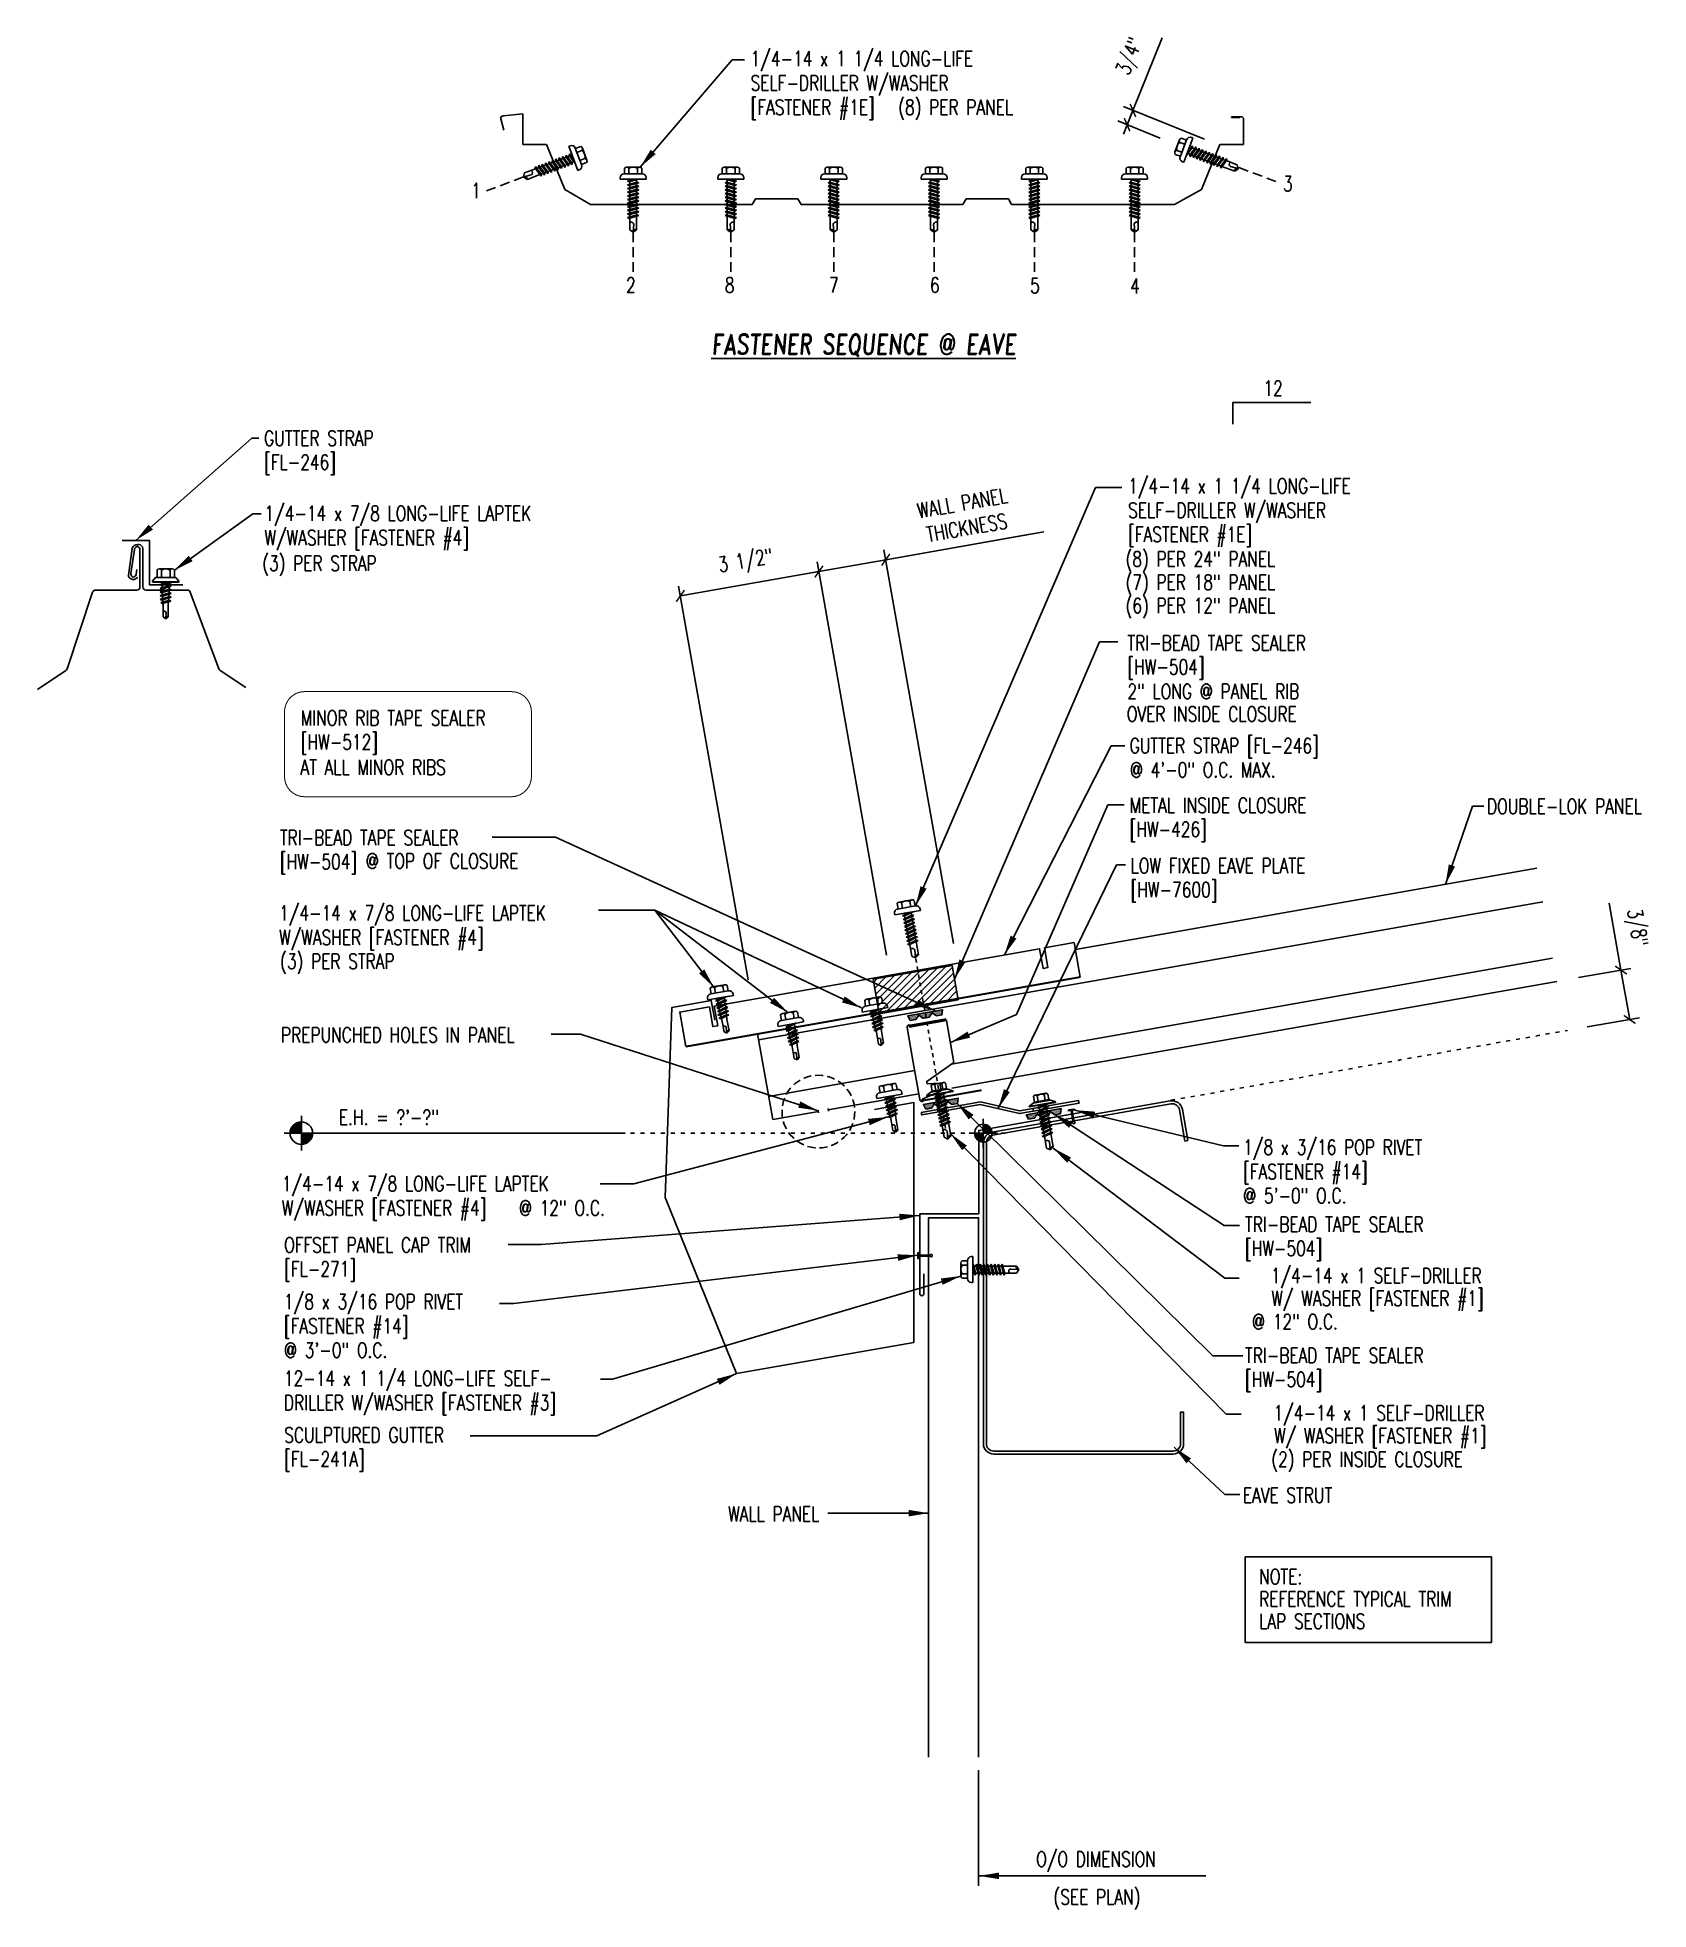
# Model space of a CAD drawing. Header units: inches. Extents: x 0.6 to 40.8, y 2.9 to 49.7.
import ezdxf
from ezdxf.enums import TextEntityAlignment as Align

# ---------------------------------------------------------------- set-up
doc = ezdxf.new("R2010")
doc.units = ezdxf.units.IN
doc.header["$MEASUREMENT"] = 0
for name, pattern in [('ACAD_ISO07W100', [3, 0, -3]), ('DASH3', [0.125, 0.0625, -0.0625]), ('HIDDEN', [0.375, 0.25, -0.125])]:
    doc.linetypes.add(name, pattern=pattern)
for name, color, linetype in [('ANNOBJ', 7, 'Continuous'), ('CLO', 3, 'Continuous'), ('DIM', 7, 'Continuous'), ('ELEV-MK', 3, 'Continuous'), ('FASTENER', 9, 'Continuous'), ('LABEL', 6, 'Continuous'), ('MARK', 1, 'Continuous'), ('PANEL', 11, 'Continuous'), ('PANEL-S', 11, 'Continuous'), ('SEALANT', 8, 'Continuous'), ('SECTION', 11, 'Continuous'), ('STLA', 12, 'Continuous'), ('STLB', 5, 'Continuous'), ('TAPE', 8, 'Continuous'), ('TEXT', 2, 'Continuous'), ('TRIM', 6, 'Continuous')]:
    doc.layers.add(name, color=color, linetype=linetype)
doc.styles.add('ARCHITEXT', font='ROMANS.shx', dxfattribs={"width": 0.8, "height": 0.375})
doc.styles.add('ROMAND', font='romand', dxfattribs={"height": 0.075})
doc.styles.add('TEXT1', font='ROMANS.shx', dxfattribs={"width": 0.75, "height": 0.375})
doc.dimstyles.new('DETAIL', dxfattribs={"dimscale": 4, "dimtxt": 0.09375, "dimasz": 0.0625, "dimexe": 0.0625, "dimexo": 0.125, "dimgap": 0.0625, "dimtad": 1, "dimdec": 4, "dimzin": 3, "dimdsep": 46, "dimlunit": 4, "dimtxsty": 'TEXT1', "dimblk": 'ARCHTICK', "dimcen": 0.0625, "dimclrd": 7, "dimclre": 7, "dimclrt": 2, "dimadec": 0, "dimazin": 0, "dimtfac": 0.59375, "dimtdec": 4, "dimtmove": 0, "dimatfit": 3, "dimfxl": 0, "dimfrac": 2, "dimtolj": 1, "dimtzin": 3, "dimarcsym": 0})
doc.dimstyles.new('DETAIL$7', dxfattribs={"dimscale": 4, "dimtxt": 0.09375, "dimasz": 0.125, "dimexe": 0.0625, "dimexo": 0.125, "dimgap": 0.0625, "dimtad": 1, "dimdec": 4, "dimzin": 3, "dimdsep": 46, "dimlunit": 4, "dimtxsty": 'TEXT1', "dimblk": 'ARCHTICK', "dimcen": 0.0625, "dimclrd": 7, "dimclre": 7, "dimclrt": 2, "dimadec": 0, "dimazin": 0, "dimtfac": 0.59375, "dimtdec": 4, "dimtmove": 0, "dimatfit": 3, "dimfxl": 0, "dimfrac": 2, "dimtolj": 1, "dimtzin": 3, "dimarcsym": 0})

msp = doc.modelspace()

# ---------------------------------------------------------------- texts
at = {"color": 2, "insert": (27.87451, 49.23222), "char_height": 0.375, "attachment_point": 5, "rotation": 67.971548, "style": 'TEXT1'}
msp.add_mtext('\\A1;3/4"', dxfattribs=at)
at = {"layer": 'TEXT', "style": 'TEXT1', "width": 0.75}
for s, p in [('1/4-14 x 1 1/4 LONG-LIFE', (18.3658, 49.00013)), ('SELF-DRILLER W/WASHER', (18.3658, 48.39298)), ('[FASTENER #1E]', (18.3658, 47.78584)), ('(8) PER PANEL', (22.05214, 47.78584)), ('GUTTER STRAP', (6.2131, 39.51682)), ('[FL-246]', (6.2131, 38.91852)), ('1/4-14 x 7/8 LONG-LIFE LAPTEK', (6.22272, 37.64034)), ('W/WASHER [FASTENER #4]', (6.22272, 37.03319)), ('(3) PER STRAP', (6.16965, 36.39168)), ('(8) PER 24" PANEL', (27.72995, 36.49878)), ('(7) PER 18" PANEL', (27.72995, 35.91715)), ('(6) PER 12" PANEL', (27.72995, 35.33553)), ('2" LONG @ PANEL RIB', (27.77477, 33.19044)), ('OVER INSIDE CLOSURE', (27.76068, 32.6272)), ('GUTTER STRAP [FL-246]', (27.83052, 31.83638)), ('AT ALL MINOR RIBS', (7.12279, 31.29821, 0)), ('@ 4\'-0" O.C. MAX.', (27.83655, 31.2323)), ('DOUBLE-LOK PANEL', (36.75545, 30.31894)), ('@ TOP OF CLOSURE', (8.75495, 28.9546)), ('LOW FIXED EAVE PLATE', (27.85418, 28.83733)), ('[HW-7600]', (27.85418, 28.23733)), ('(3) PER STRAP', (6.61544, 26.45095)), ('PREPUNCHED HOLES IN PANEL', (6.63676, 24.61251)), ('E.H. = ?\'-?"', (8.08546, 22.54985)), ('EAVE STRUT', (30.66104, 13.11167))]:
    msp.add_text(s, height=0.375, dxfattribs=at).set_placement(p)
at = {"layer": 'TEXT', "color": 2, "width": 0.75}
for s, style, p in [('1', 'ARCHITEXT', (11.38426, 45.7039)), ('3', 'ARCHITEXT', (31.66162, 45.8732)), ('2', 'ARCHITEXT', (15.25346, 43.34268)), ('8', 'ARCHITEXT', (17.72133, 43.34268)), ('7', 'ARCHITEXT', (20.32234, 43.34268)), ('6', 'ARCHITEXT', (22.84282, 43.34268)), ('5', 'ARCHITEXT', (25.34587, 43.32966)), ('4', 'ARCHITEXT', (27.84642, 43.31664)), ('O/O DIMENSION', 'TEXT1', (25.49647, 4.01961)), ('(SEE PLAN)', 'TEXT1', (25.93042, 3.0732))]:
    msp.add_text(s, height=0.375, dxfattribs=dict(at, style=style)).set_placement(p)
at = {"layer": 'TEXT', "style": 'TEXT1', "width": 0.75}
for s, p in [('1/4-14 x 1 SELF-DRILLER', (36.62326, 18.60045)), ('W/ WASHER [FASTENER #1]', (36.6733, 18.03214)), ('@ 12" O.C.', (33.03185, 17.44609)), ('1/4-14 x 1 SELF-DRILLER', (36.69144, 15.16631)), ('W/ WASHER [FASTENER #1]', (36.74148, 14.598)), ('(2) PER INSIDE CLOSURE', (36.15431, 14.01194)), ('WALL PANEL', (20.08178, 12.6412))]:
    msp.add_text(s, height=0.375, dxfattribs=at).set_placement(p, align=Align.RIGHT)

# ---------------------------------------------------------------- blocks, each defined once
blk = doc.blocks.new('MB_GSTRP')
at = {"layer": 'STLB'}
blk.add_lwpolyline([(0, -0.875), (0, 0), (0.75, 0), (0.75, -0.5), (0.875, -0.5), (0.875, 0), (9.125, 0), (9.125, -0.5), (9.25, -0.5), (9.25, 0), (10, 0), (10, -0.875)], dxfattribs=at)
at = {"layer": 'STLB', "const_width": 0.0478}
blk.add_lwpolyline([(10, -0.875), (0, -0.875)], dxfattribs=at)
blk = doc.blocks.new('MB_DW4')
at = {"layer": 'FASTENER'}
for p, q in [((-0.326, 0.071), (-0.326, 0.037)), ((-0.326, 0.037), (0.322, 0.037)), ((-0.226, 0.171), (0.214, 0.171)), ((-0.217, 0.305), (-0.217, 0.171)), ((-0.163, 0.337), (0.159, 0.337)), ((-0.141, -0.014), (0.037, 0.037)), ((-0.108, 0.305), (-0.108, 0.171)), ((-0.105, -0.034), (0.137, 0.035)), ((-0.088, 0.037), (-0.088, 0.001)), ((-0.088, 0.037), (0.085, 0.037)), ((0.085, 0.037), (0.134, 0.037)), ((0.085, 0.02), (0.085, -0.041)), ((0.105, 0.305), (0.105, 0.171)), ((0.137, 0.035), (0.134, 0.037)), ((0.214, 0.305), (0.214, 0.171)), ((0.322, 0.071), (0.322, 0.037)), ((-0.105, -0.034), (-0.141, -0.014)), ((-0.141, -0.105), (0.102, -0.036)), ((-0.105, -0.125), (-0.141, -0.105)), ((-0.141, -0.196), (0.102, -0.127)), ((-0.105, -0.216), (-0.141, -0.196)), ((-0.141, -0.287), (0.102, -0.217)), ((-0.105, -0.307), (-0.141, -0.287)), ((-0.141, -0.378), (0.102, -0.308)), ((-0.105, -0.398), (-0.141, -0.378)), ((-0.122, -0.463), (0.089, -0.403)), ((-0.086, -0.483), (-0.122, -0.463)), ((-0.105, -0.125), (0.137, -0.056)), ((-0.105, -0.216), (0.137, -0.147)), ((-0.105, -0.307), (0.137, -0.238)), ((-0.105, -0.398), (0.137, -0.328)), ((-0.088, -0.029), (-0.088, -0.09)), ((-0.088, -0.12), (-0.088, -0.181)), ((-0.084, -0.27), (-0.088, -0.211)), ((-0.086, -0.483), (0.124, -0.423)), ((-0.078, -0.36), (-0.082, -0.3)), ((-0.071, -0.449), (-0.075, -0.389)), ((0.063, -0.515), (0.068, -0.439)), ((0.071, -0.408), (0.075, -0.346)), ((0.077, -0.315), (0.082, -0.253)), ((0.084, -0.223), (0.085, -0.211)), ((0.085, -0.071), (0.085, -0.131)), ((0.085, -0.162), (0.085, -0.211)), ((0.124, -0.423), (0.089, -0.403)), ((0.137, -0.056), (0.102, -0.036)), ((0.137, -0.147), (0.102, -0.127)), ((0.137, -0.238), (0.102, -0.217)), ((0.137, -0.328), (0.102, -0.308)), ((-0.066, -0.516), (-0.069, -0.478)), ((-0.066, -0.516), (-0.066, -0.82)), ((-0.002, -0.866), (-0.066, -0.82)), ((-0.003, -0.854), (0.009, -0.714)), ((-0.002, -0.866), (0.063, -0.82)), ((0.063, -0.516), (0.063, -0.82))]:
    blk.add_line(p, q, dxfattribs=at)
for centre, radius, start, end in [((-0.226, 0.071), 0.1, 90, 180), ((-0.163, 0.274), 0.0628, 29.8754, 150.1246), ((-0.002, 0.141), 0.196, 56.9974, 123.0026), ((0.159, 0.274), 0.0628, 29.8754, 150.1246), ((0.222, 0.071), 0.1, 0, 90), ((-0.036, -0.723), 0.0461, 11.1445, 130.906), ((0.039, -0.855), 0.0422, 55.4585, 194.8454), ((0.073, -0.516), 0.01, 175.9484, 180)]:
    blk.add_arc(centre, radius, start, end, dxfattribs=at)
blk = doc.blocks.new('MB_DW3')
at = {"layer": 'FASTENER'}
for p, q in [((-0.324, 0.071), (-0.324, 0.037)), ((-0.324, 0.037), (0.324, 0.037)), ((-0.224, 0.171), (0.215, 0.171)), ((-0.215, 0.305), (-0.215, 0.171)), ((-0.161, 0.337), (0.161, 0.337)), ((-0.139, -0.016), (0.046, 0.037)), ((-0.107, 0.305), (-0.107, 0.171)), ((-0.104, -0.036), (0.139, 0.033)), ((-0.086, 0.037), (0.086, 0.037)), ((-0.086, 0.037), (-0.086, -0.001)), ((0.086, 0.037), (0.133, 0.037)), ((0.086, 0.018), (0.086, -0.042)), ((0.107, 0.305), (0.107, 0.171)), ((0.139, 0.033), (0.133, 0.037)), ((0.215, 0.305), (0.215, 0.171)), ((0.324, 0.071), (0.324, 0.037)), ((-0.104, -0.036), (-0.139, -0.016)), ((-0.139, -0.107), (0.104, -0.038)), ((-0.104, -0.127), (-0.139, -0.107)), ((-0.139, -0.198), (0.104, -0.128)), ((-0.104, -0.218), (-0.139, -0.198)), ((-0.139, -0.289), (0.104, -0.219)), ((-0.104, -0.309), (-0.139, -0.289)), ((-0.139, -0.38), (0.104, -0.31)), ((-0.104, -0.4), (-0.139, -0.38)), ((-0.139, -0.47), (0.104, -0.401)), ((-0.104, -0.127), (0.139, -0.058)), ((-0.104, -0.218), (0.139, -0.149)), ((-0.104, -0.309), (0.139, -0.239)), ((-0.104, -0.4), (0.139, -0.33)), ((-0.104, -0.491), (0.139, -0.421)), ((-0.086, -0.031), (-0.086, -0.092)), ((-0.086, -0.122), (-0.086, -0.183)), ((-0.086, -0.213), (-0.086, -0.274)), ((-0.086, -0.304), (-0.086, -0.364)), ((-0.086, -0.395), (-0.086, -0.455)), ((0.086, -0.073), (0.086, -0.133)), ((0.086, -0.164), (0.086, -0.224)), ((0.086, -0.255), (0.086, -0.315)), ((0.086, -0.345), (0.086, -0.406)), ((0.086, -0.436), (0.086, -0.497)), ((0.139, -0.058), (0.104, -0.038)), ((0.139, -0.149), (0.104, -0.128)), ((0.139, -0.239), (0.104, -0.219)), ((0.139, -0.33), (0.104, -0.31)), ((0.139, -0.421), (0.104, -0.401)), ((-0.104, -0.491), (-0.139, -0.47)), ((-0.139, -0.561), (0.104, -0.492)), ((-0.104, -0.581), (-0.139, -0.561)), ((-0.139, -0.652), (0.104, -0.583)), ((-0.104, -0.672), (-0.139, -0.652)), ((-0.139, -0.743), (0.104, -0.674)), ((-0.104, -0.763), (-0.139, -0.743)), ((-0.104, -0.581), (0.139, -0.512)), ((-0.104, -0.672), (0.139, -0.603)), ((-0.104, -0.763), (0.139, -0.694)), ((-0.086, -0.486), (-0.086, -0.546)), ((-0.086, -0.577), (-0.086, -0.637)), ((-0.086, -0.667), (-0.086, -0.728)), ((-0.086, -0.758), (-0.086, -1.05)), ((-0.002, -1.095), (0.014, -0.909)), ((0.086, -0.527), (0.086, -0.588)), ((0.086, -0.618), (0.086, -0.679)), ((0.086, -0.709), (0.086, -1.05)), ((0.139, -0.512), (0.104, -0.492)), ((0.139, -0.603), (0.104, -0.583)), ((0.139, -0.694), (0.104, -0.674)), ((0, -1.111), (-0.086, -1.05)), ((0, -1.111), (0.086, -1.05))]:
    blk.add_line(p, q, dxfattribs=at)
for centre, radius, start, end in [((-0.224, 0.071), 0.1, 90, 180), ((-0.161, 0.274), 0.0628, 29.8754, 150.1246), ((0, 0.141), 0.196, 56.9974, 123.0026), ((0.161, 0.274), 0.0628, 29.8754, 150.1246), ((0.224, 0.071), 0.1, 0, 90), ((-0.046, -0.921), 0.0615, 11.1445, 130.906), ((0.054, -1.097), 0.0563, 55.4585, 194.8454)]:
    blk.add_arc(centre, radius, start, end, dxfattribs=at)
blk = doc.blocks.new('MB_DW1')
at = {"layer": 'FASTENER'}
for p, q in [((-0.217, 0.114), (-0.326, 0.059)), ((-0.326, 0.059), (-0.326, 0.049)), ((-0.326, 0.049), (0.326, 0.049)), ((-0.217, 0.114), (0.217, 0.114)), ((-0.193, 0.137), (0.193, 0.137)), ((-0.193, 0.119), (0.193, 0.119)), ((-0.181, 0.276), (-0.181, 0.137)), ((-0.181, 0.137), (0.181, 0.137)), ((-0.139, -0.016), (0.046, 0.037)), ((-0.135, 0.302), (0.135, 0.302)), ((-0.104, -0.036), (0.139, 0.033)), ((-0.089, 0.276), (-0.089, 0.137)), ((-0.086, 0.037), (-0.086, -0.001)), ((-0.086, 0.037), (0.086, 0.037)), ((0.086, 0.037), (0.133, 0.037)), ((0.086, 0.018), (0.086, -0.042)), ((0.089, 0.276), (0.089, 0.137)), ((0.139, 0.033), (0.133, 0.037)), ((0.181, 0.276), (0.181, 0.137)), ((0.217, 0.114), (0.326, 0.059)), ((0.326, 0.059), (0.326, 0.049)), ((-0.104, -0.036), (-0.139, -0.016)), ((-0.139, -0.107), (0.104, -0.038)), ((-0.104, -0.127), (-0.139, -0.107)), ((-0.139, -0.198), (0.104, -0.128)), ((-0.104, -0.218), (-0.139, -0.198)), ((-0.139, -0.289), (0.104, -0.219)), ((-0.104, -0.309), (-0.139, -0.289)), ((-0.139, -0.38), (0.104, -0.31)), ((-0.104, -0.4), (-0.139, -0.38)), ((-0.139, -0.47), (0.104, -0.401)), ((-0.104, -0.127), (0.139, -0.058)), ((-0.104, -0.218), (0.139, -0.149)), ((-0.104, -0.309), (0.139, -0.239)), ((-0.104, -0.4), (0.139, -0.33)), ((-0.104, -0.491), (0.139, -0.421)), ((-0.086, -0.031), (-0.086, -0.092)), ((-0.086, -0.122), (-0.086, -0.183)), ((-0.086, -0.213), (-0.086, -0.274)), ((-0.086, -0.304), (-0.086, -0.364)), ((-0.086, -0.395), (-0.086, -0.455)), ((0.086, -0.073), (0.086, -0.133)), ((0.086, -0.164), (0.086, -0.224)), ((0.086, -0.255), (0.086, -0.315)), ((0.086, -0.345), (0.086, -0.406)), ((0.086, -0.436), (0.086, -0.497)), ((0.139, -0.058), (0.104, -0.038)), ((0.139, -0.149), (0.104, -0.128)), ((0.139, -0.239), (0.104, -0.219)), ((0.139, -0.33), (0.104, -0.31)), ((0.139, -0.421), (0.104, -0.401)), ((-0.104, -0.491), (-0.139, -0.47)), ((-0.139, -0.561), (0.104, -0.492)), ((-0.104, -0.581), (-0.139, -0.561)), ((-0.139, -0.652), (0.104, -0.583)), ((-0.104, -0.672), (-0.139, -0.652)), ((-0.139, -0.743), (0.104, -0.674)), ((-0.104, -0.763), (-0.139, -0.743)), ((-0.104, -0.581), (0.139, -0.512)), ((-0.104, -0.672), (0.139, -0.603)), ((-0.104, -0.763), (0.139, -0.694)), ((-0.086, -0.486), (-0.086, -0.546)), ((-0.086, -0.577), (-0.086, -0.637)), ((-0.086, -0.667), (-0.086, -0.728)), ((-0.086, -0.758), (-0.086, -1.05)), ((-0.002, -1.095), (0.014, -0.909)), ((0.086, -0.527), (0.086, -0.588)), ((0.086, -0.618), (0.086, -0.679)), ((0.086, -0.709), (0.086, -1.05)), ((0.139, -0.512), (0.104, -0.492)), ((0.139, -0.603), (0.104, -0.583)), ((0.139, -0.694), (0.104, -0.674)), ((0, -1.111), (-0.086, -1.05)), ((0, -1.111), (0.086, -1.05))]:
    blk.add_line(p, q, dxfattribs=at)
blk.add_lwpolyline([(-0.331, 0.037), (-0.331, 0.049), (0.331, 0.049), (0.331, 0.037)], close=True, dxfattribs=at)
for centre, radius, start, end in [((-0.193, 0.128), 0.00894, 90, 270), ((-0.135, 0.25), 0.0527, 29.8754, 150.1246), ((0, 0.138), 0.164, 56.9974, 123.0026), ((0.135, 0.25), 0.0527, 29.8754, 150.1246), ((0.193, 0.128), 0.00894, 270, 90), ((-0.046, -0.921), 0.0615, 11.1445, 130.906), ((0.054, -1.097), 0.0563, 55.4585, 194.8454)]:
    blk.add_arc(centre, radius, start, end, dxfattribs=at)
blk = doc.blocks.new('_ArchTick')
at = {"color": 0, "linetype": 'ByBlock', "const_width": 0.15}
blk.add_lwpolyline([(-0.5, -0.5), (0.5, 0.5)], dxfattribs=at)
blk = doc.blocks.new('*D30')
at = {"layer": 'DEFPOINTS', "color": 0}
for p in [(20.07, 36.374), (21.847, 26.294), (18.387, 25.684)]:
    blk.add_point(p, dxfattribs=at)
at = {"layer": 'DIM', "color": 7, "lineweight": -2}
for p, q in [((21.76, 26.787), (20.026, 36.62)), ((16.609, 35.764), (20.07, 36.374)), ((18.3, 26.176), (16.566, 36.01))]:
    blk.add_line(p, q, dxfattribs=at)
at = {"layer": 'DIM', "color": 7, "lineweight": -2, "xscale": 0.25, "yscale": 0.25, "zscale": 0.25}
for p, rotation in [((20.07, 36.374), 10.00000000000033), ((16.609, 35.764), 190.0000000000004)]:
    blk.add_blockref('_ArchTick', p, dxfattribs=dict(at, rotation=rotation))
at = {"layer": 'DIM', "color": 2, "insert": (18.246, 36.596), "char_height": 0.375, "attachment_point": 5, "rotation": 10, "style": 'TEXT1'}
blk.add_mtext('\\A1;3 1/2"', dxfattribs=at)
blk = doc.blocks.new('MB_UDICM')
at = {"layer": 'CLO'}
blk.add_lwpolyline([(0, 1), (0, 0.06, 0.414337), (0.06, 0), (0.06, 0.06), (0.562, 0.187), (0.562, 0.375), (0.25, 0.413), (0.25, 0.476), (1, 0.828), (1, 1.89), (0.06, 1.89), (0.06, 1.95, 0.414214), (0, 1.89)], format="xyb", close=True, dxfattribs=at)
at = {"layer": 'CLO', "const_width": 0.0478}
for points in [[(0.06, 1.926), (1, 1.926)], [(0.06, 0.024), (1.56, 0.024)]]:
    blk.add_lwpolyline(points, dxfattribs=at)
blk = doc.blocks.new('*X4')
at = {"color": 0}
for p, q in [((-0.434, 0.135), (-0.434, 0.135)), ((-0.434, 0.123), (-0.434, 0.123)), ((-0.422, 0.141), (-0.422, 0.141)), ((-0.422, 0.129), (-0.422, 0.129)), ((-0.422, 0.117), (-0.422, 0.117)), ((-0.422, 0.105), (-0.422, 0.105)), ((-0.422, 0.094), (-0.422, 0.094)), ((-0.422, 0.082), (-0.422, 0.082)), ((-0.41, 0.135), (-0.41, 0.135)), ((-0.41, 0.123), (-0.41, 0.123)), ((-0.41, 0.111), (-0.41, 0.111)), ((-0.41, 0.1), (-0.41, 0.1)), ((-0.41, 0.088), (-0.41, 0.088)), ((-0.41, 0.076), (-0.41, 0.076)), ((-0.41, 0.064), (-0.41, 0.064)), ((-0.41, 0.053), (-0.41, 0.053)), ((-0.41, 0.041), (-0.41, 0.041)), ((-0.398, 0.141), (-0.398, 0.141)), ((-0.398, 0.129), (-0.398, 0.129)), ((-0.398, 0.117), (-0.398, 0.117)), ((-0.398, 0.105), (-0.398, 0.105)), ((-0.398, 0.094), (-0.398, 0.094)), ((-0.398, 0.082), (-0.398, 0.082)), ((-0.398, 0.07), (-0.398, 0.07)), ((-0.398, 0.059), (-0.398, 0.059)), ((-0.398, 0.047), (-0.398, 0.047)), ((-0.398, 0.035), (-0.398, 0.035)), ((-0.398, 0.023), (-0.398, 0.023)), ((-0.387, 0.135), (-0.387, 0.135)), ((-0.387, 0.123), (-0.387, 0.123)), ((-0.387, 0.111), (-0.387, 0.111)), ((-0.387, 0.1), (-0.387, 0.1)), ((-0.387, 0.088), (-0.387, 0.088)), ((-0.387, 0.076), (-0.387, 0.076)), ((-0.387, 0.064), (-0.387, 0.064)), ((-0.387, 0.053), (-0.387, 0.053)), ((-0.387, 0.041), (-0.387, 0.041)), ((-0.387, 0.029), (-0.387, 0.029)), ((-0.375, 0.141), (-0.375, 0.141)), ((-0.375, 0.129), (-0.375, 0.129)), ((-0.375, 0.117), (-0.375, 0.117)), ((-0.375, 0.105), (-0.375, 0.105)), ((-0.375, 0.094), (-0.375, 0.094)), ((-0.375, 0.082), (-0.375, 0.082)), ((-0.375, 0.07), (-0.375, 0.07)), ((-0.375, 0.059), (-0.375, 0.059)), ((-0.375, 0.047), (-0.375, 0.047)), ((-0.375, 0.035), (-0.375, 0.035)), ((-0.375, 0.023), (-0.375, 0.023)), ((-0.363, 0.135), (-0.363, 0.135)), ((-0.363, 0.123), (-0.363, 0.123)), ((-0.363, 0.111), (-0.363, 0.111)), ((-0.363, 0.1), (-0.363, 0.1)), ((-0.363, 0.088), (-0.363, 0.088)), ((-0.363, 0.076), (-0.363, 0.076)), ((-0.363, 0.064), (-0.363, 0.064)), ((-0.363, 0.053), (-0.363, 0.053)), ((-0.363, 0.041), (-0.363, 0.041)), ((-0.363, 0.029), (-0.363, 0.029)), ((-0.352, 0.141), (-0.352, 0.141)), ((-0.352, 0.129), (-0.352, 0.129)), ((-0.352, 0.117), (-0.352, 0.117)), ((-0.352, 0.105), (-0.352, 0.105)), ((-0.352, 0.094), (-0.352, 0.094)), ((-0.352, 0.082), (-0.352, 0.082)), ((-0.352, 0.07), (-0.352, 0.07)), ((-0.352, 0.059), (-0.352, 0.059)), ((-0.352, 0.047), (-0.352, 0.047)), ((-0.352, 0.035), (-0.352, 0.035)), ((-0.352, 0.023), (-0.352, 0.023)), ((-0.34, 0.135), (-0.34, 0.135)), ((-0.34, 0.123), (-0.34, 0.123)), ((-0.34, 0.111), (-0.34, 0.111)), ((-0.34, 0.1), (-0.34, 0.1)), ((-0.34, 0.088), (-0.34, 0.088)), ((-0.34, 0.076), (-0.34, 0.076)), ((-0.34, 0.064), (-0.34, 0.064)), ((-0.34, 0.053), (-0.34, 0.053)), ((-0.34, 0.041), (-0.34, 0.041)), ((-0.34, 0.029), (-0.34, 0.029)), ((-0.328, 0.141), (-0.328, 0.141)), ((-0.328, 0.129), (-0.328, 0.129)), ((-0.328, 0.117), (-0.328, 0.117)), ((-0.328, 0.105), (-0.328, 0.105)), ((-0.328, 0.094), (-0.328, 0.094)), ((-0.328, 0.082), (-0.328, 0.082)), ((-0.328, 0.07), (-0.328, 0.07)), ((-0.328, 0.059), (-0.328, 0.059)), ((-0.328, 0.047), (-0.328, 0.047)), ((-0.328, 0.035), (-0.328, 0.035)), ((-0.328, 0.023), (-0.328, 0.023)), ((-0.316, 0.135), (-0.316, 0.135)), ((-0.316, 0.123), (-0.316, 0.123)), ((-0.316, 0.111), (-0.316, 0.111)), ((-0.316, 0.1), (-0.316, 0.1)), ((-0.316, 0.088), (-0.316, 0.088)), ((-0.316, 0.076), (-0.316, 0.076)), ((-0.316, 0.064), (-0.316, 0.064)), ((-0.316, 0.053), (-0.316, 0.053)), ((-0.316, 0.041), (-0.316, 0.041)), ((-0.316, 0.029), (-0.316, 0.029)), ((-0.305, 0.141), (-0.305, 0.141)), ((-0.305, 0.129), (-0.305, 0.129)), ((-0.305, 0.117), (-0.305, 0.117)), ((-0.305, 0.105), (-0.305, 0.105)), ((-0.305, 0.094), (-0.305, 0.094)), ((-0.305, 0.082), (-0.305, 0.082)), ((-0.305, 0.07), (-0.305, 0.07)), ((-0.305, 0.059), (-0.305, 0.059)), ((-0.305, 0.047), (-0.305, 0.047)), ((-0.305, 0.035), (-0.305, 0.035)), ((-0.305, 0.023), (-0.305, 0.023)), ((-0.293, 0.135), (-0.293, 0.135)), ((-0.293, 0.123), (-0.293, 0.123)), ((-0.293, 0.111), (-0.293, 0.111)), ((-0.293, 0.1), (-0.293, 0.1)), ((-0.293, 0.088), (-0.293, 0.088)), ((-0.293, 0.076), (-0.293, 0.076)), ((-0.293, 0.064), (-0.293, 0.064)), ((-0.293, 0.053), (-0.293, 0.053)), ((-0.293, 0.041), (-0.293, 0.041)), ((-0.293, 0.029), (-0.293, 0.029)), ((-0.281, 0.141), (-0.281, 0.141)), ((-0.281, 0.129), (-0.281, 0.129)), ((-0.281, 0.117), (-0.281, 0.117)), ((-0.281, 0.105), (-0.281, 0.105)), ((-0.281, 0.094), (-0.281, 0.094)), ((-0.281, 0.082), (-0.281, 0.082)), ((-0.281, 0.07), (-0.281, 0.07)), ((-0.281, 0.059), (-0.281, 0.059)), ((-0.281, 0.047), (-0.281, 0.047)), ((-0.281, 0.035), (-0.281, 0.035)), ((-0.281, 0.023), (-0.281, 0.023)), ((-0.27, 0.135), (-0.27, 0.135)), ((-0.27, 0.123), (-0.27, 0.123)), ((-0.27, 0.111), (-0.27, 0.111)), ((-0.27, 0.1), (-0.27, 0.1)), ((-0.27, 0.088), (-0.27, 0.088)), ((-0.27, 0.076), (-0.27, 0.076)), ((-0.27, 0.064), (-0.27, 0.064)), ((-0.27, 0.053), (-0.27, 0.053)), ((-0.27, 0.041), (-0.27, 0.041)), ((-0.27, 0.029), (-0.27, 0.029)), ((-0.258, 0.141), (-0.258, 0.141)), ((-0.258, 0.129), (-0.258, 0.129)), ((-0.258, 0.117), (-0.258, 0.117)), ((-0.258, 0.105), (-0.258, 0.105)), ((-0.258, 0.094), (-0.258, 0.094)), ((-0.258, 0.082), (-0.258, 0.082)), ((-0.258, 0.07), (-0.258, 0.07)), ((-0.258, 0.059), (-0.258, 0.059)), ((-0.258, 0.047), (-0.258, 0.047)), ((-0.258, 0.035), (-0.258, 0.035)), ((-0.258, 0.023), (-0.258, 0.023)), ((-0.246, 0.135), (-0.246, 0.135)), ((-0.246, 0.123), (-0.246, 0.123)), ((-0.246, 0.111), (-0.246, 0.111)), ((-0.246, 0.1), (-0.246, 0.1)), ((-0.246, 0.088), (-0.246, 0.088)), ((-0.246, 0.076), (-0.246, 0.076)), ((-0.246, 0.064), (-0.246, 0.064)), ((-0.246, 0.053), (-0.246, 0.053)), ((-0.246, 0.041), (-0.246, 0.041)), ((-0.234, 0.141), (-0.234, 0.141)), ((-0.234, 0.129), (-0.234, 0.129)), ((-0.234, 0.117), (-0.234, 0.117)), ((-0.234, 0.105), (-0.234, 0.105)), ((-0.234, 0.094), (-0.234, 0.094)), ((-0.234, 0.082), (-0.234, 0.082)), ((-0.234, 0.07), (-0.234, 0.07)), ((-0.234, 0.059), (-0.234, 0.059)), ((-0.234, 0.047), (-0.234, 0.047)), ((-0.223, 0.135), (-0.223, 0.135)), ((-0.223, 0.123), (-0.223, 0.123)), ((-0.223, 0.111), (-0.223, 0.111)), ((-0.223, 0.1), (-0.223, 0.1)), ((-0.223, 0.088), (-0.223, 0.088)), ((-0.223, 0.076), (-0.223, 0.076)), ((-0.223, 0.064), (-0.223, 0.064)), ((-0.211, 0.141), (-0.211, 0.141)), ((-0.211, 0.129), (-0.211, 0.129)), ((-0.211, 0.117), (-0.211, 0.117)), ((-0.211, 0.105), (-0.211, 0.105)), ((-0.211, 0.094), (-0.211, 0.094)), ((-0.211, 0.082), (-0.211, 0.082)), ((-0.211, 0.07), (-0.211, 0.07)), ((-0.199, 0.135), (-0.199, 0.135)), ((-0.199, 0.123), (-0.199, 0.123)), ((-0.199, 0.111), (-0.199, 0.111)), ((-0.199, 0.1), (-0.199, 0.1)), ((-0.199, 0.088), (-0.199, 0.088)), ((-0.188, 0.141), (-0.188, 0.141)), ((-0.188, 0.129), (-0.188, 0.129)), ((-0.188, 0.117), (-0.188, 0.117)), ((-0.188, 0.105), (-0.188, 0.105)), ((-0.188, 0.094), (-0.188, 0.094)), ((-0.176, 0.135), (-0.176, 0.135)), ((-0.176, 0.123), (-0.176, 0.123)), ((-0.176, 0.111), (-0.176, 0.111)), ((-0.164, 0.141), (-0.164, 0.141)), ((-0.164, 0.129), (-0.164, 0.129)), ((-0.164, 0.117), (-0.164, 0.117)), ((-0.164, 0.105), (-0.164, 0.105)), ((-0.152, 0.135), (-0.152, 0.135)), ((-0.152, 0.123), (-0.152, 0.123)), ((-0.152, 0.111), (-0.152, 0.111)), ((-0.152, 0.1), (-0.152, 0.1)), ((-0.141, 0.141), (-0.141, 0.141)), ((-0.141, 0.129), (-0.141, 0.129)), ((-0.141, 0.117), (-0.141, 0.117)), ((-0.141, 0.105), (-0.141, 0.105)), ((-0.141, 0.094), (-0.141, 0.094)), ((-0.141, 0.082), (-0.141, 0.082)), ((-0.129, 0.135), (-0.129, 0.135)), ((-0.129, 0.123), (-0.129, 0.123)), ((-0.129, 0.111), (-0.129, 0.111)), ((-0.129, 0.1), (-0.129, 0.1)), ((-0.129, 0.088), (-0.129, 0.088)), ((-0.129, 0.076), (-0.129, 0.076)), ((-0.117, 0.141), (-0.117, 0.141)), ((-0.117, 0.129), (-0.117, 0.129)), ((-0.117, 0.117), (-0.117, 0.117)), ((-0.117, 0.105), (-0.117, 0.105)), ((-0.117, 0.094), (-0.117, 0.094)), ((-0.117, 0.082), (-0.117, 0.082)), ((-0.117, 0.07), (-0.117, 0.07)), ((-0.117, 0.059), (-0.117, 0.059)), ((-0.105, 0.135), (-0.105, 0.135)), ((-0.105, 0.123), (-0.105, 0.123)), ((-0.105, 0.111), (-0.105, 0.111)), ((-0.105, 0.1), (-0.105, 0.1)), ((-0.105, 0.088), (-0.105, 0.088)), ((-0.105, 0.076), (-0.105, 0.076)), ((-0.105, 0.064), (-0.105, 0.064)), ((-0.105, 0.053), (-0.105, 0.053)), ((-0.094, 0.141), (-0.094, 0.141)), ((-0.094, 0.129), (-0.094, 0.129)), ((-0.094, 0.117), (-0.094, 0.117)), ((-0.094, 0.105), (-0.094, 0.105)), ((-0.094, 0.094), (-0.094, 0.094)), ((-0.094, 0.082), (-0.094, 0.082)), ((-0.094, 0.07), (-0.094, 0.07)), ((-0.094, 0.059), (-0.094, 0.059)), ((-0.094, 0.047), (-0.094, 0.047)), ((-0.094, 0.035), (-0.094, 0.035)), ((-0.082, 0.135), (-0.082, 0.135)), ((-0.082, 0.123), (-0.082, 0.123)), ((-0.082, 0.111), (-0.082, 0.111)), ((-0.082, 0.1), (-0.082, 0.1)), ((-0.082, 0.088), (-0.082, 0.088)), ((-0.082, 0.076), (-0.082, 0.076)), ((-0.082, 0.064), (-0.082, 0.064)), ((-0.082, 0.053), (-0.082, 0.053)), ((-0.082, 0.041), (-0.082, 0.041)), ((-0.082, 0.029), (-0.082, 0.029)), ((-0.07, 0.141), (-0.07, 0.141)), ((-0.07, 0.129), (-0.07, 0.129)), ((-0.07, 0.117), (-0.07, 0.117)), ((-0.07, 0.105), (-0.07, 0.105)), ((-0.07, 0.094), (-0.07, 0.094)), ((-0.07, 0.082), (-0.07, 0.082)), ((-0.07, 0.07), (-0.07, 0.07)), ((-0.07, 0.059), (-0.07, 0.059)), ((-0.07, 0.047), (-0.07, 0.047)), ((-0.07, 0.035), (-0.07, 0.035)), ((-0.07, 0.023), (-0.07, 0.023)), ((-0.059, 0.135), (-0.059, 0.135)), ((-0.059, 0.123), (-0.059, 0.123)), ((-0.059, 0.111), (-0.059, 0.111)), ((-0.059, 0.1), (-0.059, 0.1)), ((-0.059, 0.088), (-0.059, 0.088)), ((-0.059, 0.076), (-0.059, 0.076)), ((-0.059, 0.064), (-0.059, 0.064)), ((-0.059, 0.053), (-0.059, 0.053)), ((-0.059, 0.041), (-0.059, 0.041)), ((-0.059, 0.029), (-0.059, 0.029)), ((-0.047, 0.141), (-0.047, 0.141)), ((-0.047, 0.129), (-0.047, 0.129)), ((-0.047, 0.117), (-0.047, 0.117)), ((-0.047, 0.105), (-0.047, 0.105)), ((-0.047, 0.094), (-0.047, 0.094)), ((-0.047, 0.082), (-0.047, 0.082)), ((-0.047, 0.07), (-0.047, 0.07)), ((-0.047, 0.059), (-0.047, 0.059)), ((-0.047, 0.047), (-0.047, 0.047)), ((-0.047, 0.035), (-0.047, 0.035)), ((-0.047, 0.023), (-0.047, 0.023)), ((-0.035, 0.135), (-0.035, 0.135)), ((-0.035, 0.123), (-0.035, 0.123)), ((-0.035, 0.111), (-0.035, 0.111)), ((-0.035, 0.1), (-0.035, 0.1)), ((-0.035, 0.088), (-0.035, 0.088)), ((-0.035, 0.076), (-0.035, 0.076)), ((-0.035, 0.064), (-0.035, 0.064)), ((-0.035, 0.053), (-0.035, 0.053)), ((-0.035, 0.041), (-0.035, 0.041)), ((-0.035, 0.029), (-0.035, 0.029)), ((-0.023, 0.141), (-0.023, 0.141)), ((-0.023, 0.129), (-0.023, 0.129)), ((-0.023, 0.117), (-0.023, 0.117)), ((-0.023, 0.105), (-0.023, 0.105)), ((-0.023, 0.094), (-0.023, 0.094)), ((-0.023, 0.082), (-0.023, 0.082)), ((-0.023, 0.07), (-0.023, 0.07)), ((-0.023, 0.059), (-0.023, 0.059)), ((-0.023, 0.047), (-0.023, 0.047)), ((-0.023, 0.035), (-0.023, 0.035)), ((-0.023, 0.023), (-0.023, 0.023)), ((-0.012, 0.135), (-0.012, 0.135)), ((-0.012, 0.123), (-0.012, 0.123)), ((-0.012, 0.111), (-0.012, 0.111)), ((-0.012, 0.1), (-0.012, 0.1)), ((-0.012, 0.088), (-0.012, 0.088)), ((-0.012, 0.076), (-0.012, 0.076)), ((-0.012, 0.064), (-0.012, 0.064)), ((-0.012, 0.053), (-0.012, 0.053)), ((-0.012, 0.041), (-0.012, 0.041)), ((-0.012, 0.029), (-0.012, 0.029)), ((0, 0.141), (0, 0.141)), ((0, 0.129), (0, 0.129)), ((0, 0.117), (0, 0.117)), ((0, 0.105), (0, 0.105)), ((0, 0.094), (0, 0.094)), ((0, 0.082), (0, 0.082)), ((0, 0.07), (0, 0.07)), ((0, 0.059), (0, 0.059)), ((0, 0.047), (0, 0.047)), ((0, 0.035), (0, 0.035)), ((0, 0.023), (0, 0.023)), ((0.012, 0.135), (0.012, 0.135)), ((0.012, 0.123), (0.012, 0.123)), ((0.012, 0.111), (0.012, 0.111)), ((0.012, 0.1), (0.012, 0.1)), ((0.012, 0.088), (0.012, 0.088)), ((0.012, 0.076), (0.012, 0.076)), ((0.012, 0.064), (0.012, 0.064)), ((0.012, 0.053), (0.012, 0.053)), ((0.012, 0.041), (0.012, 0.041)), ((0.012, 0.029), (0.012, 0.029)), ((0.023, 0.141), (0.023, 0.141)), ((0.023, 0.129), (0.023, 0.129)), ((0.023, 0.117), (0.023, 0.117)), ((0.023, 0.105), (0.023, 0.105)), ((0.023, 0.094), (0.023, 0.094)), ((0.023, 0.082), (0.023, 0.082)), ((0.023, 0.07), (0.023, 0.07)), ((0.023, 0.059), (0.023, 0.059)), ((0.023, 0.047), (0.023, 0.047)), ((0.023, 0.035), (0.023, 0.035)), ((0.023, 0.023), (0.023, 0.023)), ((0.035, 0.135), (0.035, 0.135)), ((0.035, 0.123), (0.035, 0.123)), ((0.035, 0.111), (0.035, 0.111)), ((0.035, 0.1), (0.035, 0.1)), ((0.035, 0.088), (0.035, 0.088)), ((0.035, 0.076), (0.035, 0.076)), ((0.035, 0.064), (0.035, 0.064)), ((0.035, 0.053), (0.035, 0.053)), ((0.035, 0.041), (0.035, 0.041)), ((0.035, 0.029), (0.035, 0.029)), ((0.047, 0.141), (0.047, 0.141)), ((0.047, 0.129), (0.047, 0.129)), ((0.047, 0.117), (0.047, 0.117)), ((0.047, 0.105), (0.047, 0.105)), ((0.047, 0.094), (0.047, 0.094)), ((0.047, 0.082), (0.047, 0.082)), ((0.047, 0.07), (0.047, 0.07)), ((0.047, 0.059), (0.047, 0.059)), ((0.047, 0.047), (0.047, 0.047)), ((0.047, 0.035), (0.047, 0.035)), ((0.047, 0.023), (0.047, 0.023)), ((0.059, 0.135), (0.059, 0.135)), ((0.059, 0.123), (0.059, 0.123)), ((0.059, 0.111), (0.059, 0.111)), ((0.059, 0.1), (0.059, 0.1)), ((0.059, 0.088), (0.059, 0.088)), ((0.059, 0.076), (0.059, 0.076)), ((0.059, 0.064), (0.059, 0.064)), ((0.059, 0.053), (0.059, 0.053)), ((0.059, 0.041), (0.059, 0.041)), ((0.059, 0.029), (0.059, 0.029)), ((0.07, 0.141), (0.07, 0.141)), ((0.07, 0.129), (0.07, 0.129)), ((0.07, 0.117), (0.07, 0.117)), ((0.07, 0.105), (0.07, 0.105)), ((0.07, 0.094), (0.07, 0.094)), ((0.07, 0.082), (0.07, 0.082)), ((0.07, 0.07), (0.07, 0.07)), ((0.07, 0.059), (0.07, 0.059)), ((0.07, 0.047), (0.07, 0.047)), ((0.07, 0.035), (0.07, 0.035)), ((0.07, 0.023), (0.07, 0.023)), ((0.082, 0.135), (0.082, 0.135)), ((0.082, 0.123), (0.082, 0.123)), ((0.082, 0.111), (0.082, 0.111)), ((0.082, 0.1), (0.082, 0.1)), ((0.082, 0.088), (0.082, 0.088)), ((0.082, 0.076), (0.082, 0.076)), ((0.082, 0.064), (0.082, 0.064)), ((0.082, 0.053), (0.082, 0.053)), ((0.082, 0.041), (0.082, 0.041)), ((0.082, 0.029), (0.082, 0.029)), ((0.094, 0.141), (0.094, 0.141)), ((0.094, 0.129), (0.094, 0.129)), ((0.094, 0.117), (0.094, 0.117)), ((0.094, 0.105), (0.094, 0.105)), ((0.094, 0.094), (0.094, 0.094)), ((0.094, 0.082), (0.094, 0.082)), ((0.094, 0.07), (0.094, 0.07)), ((0.094, 0.059), (0.094, 0.059)), ((0.094, 0.047), (0.094, 0.047)), ((0.094, 0.035), (0.094, 0.035)), ((0.105, 0.135), (0.105, 0.135)), ((0.105, 0.123), (0.105, 0.123)), ((0.105, 0.111), (0.105, 0.111)), ((0.105, 0.1), (0.105, 0.1)), ((0.105, 0.088), (0.105, 0.088)), ((0.105, 0.076), (0.105, 0.076)), ((0.105, 0.064), (0.105, 0.064)), ((0.105, 0.053), (0.105, 0.053)), ((0.117, 0.141), (0.117, 0.141)), ((0.117, 0.129), (0.117, 0.129)), ((0.117, 0.117), (0.117, 0.117)), ((0.117, 0.105), (0.117, 0.105)), ((0.117, 0.094), (0.117, 0.094)), ((0.117, 0.082), (0.117, 0.082)), ((0.117, 0.07), (0.117, 0.07)), ((0.117, 0.059), (0.117, 0.059)), ((0.129, 0.135), (0.129, 0.135)), ((0.129, 0.123), (0.129, 0.123)), ((0.129, 0.111), (0.129, 0.111)), ((0.129, 0.1), (0.129, 0.1)), ((0.129, 0.088), (0.129, 0.088)), ((0.129, 0.076), (0.129, 0.076)), ((0.141, 0.141), (0.141, 0.141)), ((0.141, 0.129), (0.141, 0.129)), ((0.141, 0.117), (0.141, 0.117)), ((0.141, 0.105), (0.141, 0.105)), ((0.141, 0.094), (0.141, 0.094)), ((0.141, 0.082), (0.141, 0.082)), ((0.152, 0.135), (0.152, 0.135)), ((0.152, 0.123), (0.152, 0.123)), ((0.152, 0.111), (0.152, 0.111)), ((0.152, 0.1), (0.152, 0.1)), ((0.164, 0.141), (0.164, 0.141)), ((0.164, 0.129), (0.164, 0.129)), ((0.164, 0.117), (0.164, 0.117)), ((0.164, 0.105), (0.164, 0.105)), ((0.176, 0.135), (0.176, 0.135)), ((0.176, 0.123), (0.176, 0.123)), ((0.176, 0.111), (0.176, 0.111)), ((0.188, 0.141), (0.188, 0.141)), ((0.188, 0.129), (0.188, 0.129)), ((0.188, 0.117), (0.188, 0.117)), ((0.188, 0.105), (0.188, 0.105)), ((0.188, 0.094), (0.188, 0.094)), ((0.199, 0.135), (0.199, 0.135)), ((0.199, 0.123), (0.199, 0.123)), ((0.199, 0.111), (0.199, 0.111)), ((0.199, 0.1), (0.199, 0.1)), ((0.199, 0.088), (0.199, 0.088)), ((0.211, 0.141), (0.211, 0.141)), ((0.211, 0.129), (0.211, 0.129)), ((0.211, 0.117), (0.211, 0.117)), ((0.211, 0.105), (0.211, 0.105)), ((0.211, 0.094), (0.211, 0.094)), ((0.211, 0.082), (0.211, 0.082)), ((0.211, 0.07), (0.211, 0.07)), ((0.223, 0.135), (0.223, 0.135)), ((0.223, 0.123), (0.223, 0.123)), ((0.223, 0.111), (0.223, 0.111)), ((0.223, 0.1), (0.223, 0.1)), ((0.223, 0.088), (0.223, 0.088)), ((0.223, 0.076), (0.223, 0.076)), ((0.223, 0.064), (0.223, 0.064)), ((0.234, 0.141), (0.234, 0.141)), ((0.234, 0.129), (0.234, 0.129)), ((0.234, 0.117), (0.234, 0.117)), ((0.234, 0.105), (0.234, 0.105)), ((0.234, 0.094), (0.234, 0.094)), ((0.234, 0.082), (0.234, 0.082)), ((0.234, 0.07), (0.234, 0.07)), ((0.234, 0.059), (0.234, 0.059)), ((0.234, 0.047), (0.234, 0.047)), ((0.246, 0.135), (0.246, 0.135)), ((0.246, 0.123), (0.246, 0.123)), ((0.246, 0.111), (0.246, 0.111)), ((0.246, 0.1), (0.246, 0.1)), ((0.246, 0.088), (0.246, 0.088)), ((0.246, 0.076), (0.246, 0.076)), ((0.246, 0.064), (0.246, 0.064)), ((0.246, 0.053), (0.246, 0.053)), ((0.246, 0.041), (0.246, 0.041)), ((0.258, 0.141), (0.258, 0.141)), ((0.258, 0.129), (0.258, 0.129)), ((0.258, 0.117), (0.258, 0.117)), ((0.258, 0.105), (0.258, 0.105)), ((0.258, 0.094), (0.258, 0.094)), ((0.258, 0.082), (0.258, 0.082)), ((0.258, 0.07), (0.258, 0.07)), ((0.258, 0.059), (0.258, 0.059)), ((0.258, 0.047), (0.258, 0.047)), ((0.258, 0.035), (0.258, 0.035)), ((0.258, 0.023), (0.258, 0.023)), ((0.27, 0.135), (0.27, 0.135)), ((0.27, 0.123), (0.27, 0.123)), ((0.27, 0.111), (0.27, 0.111)), ((0.27, 0.1), (0.27, 0.1)), ((0.27, 0.088), (0.27, 0.088)), ((0.27, 0.076), (0.27, 0.076)), ((0.27, 0.064), (0.27, 0.064)), ((0.27, 0.053), (0.27, 0.053)), ((0.27, 0.041), (0.27, 0.041)), ((0.27, 0.029), (0.27, 0.029)), ((0.281, 0.141), (0.281, 0.141)), ((0.281, 0.129), (0.281, 0.129)), ((0.281, 0.117), (0.281, 0.117)), ((0.281, 0.105), (0.281, 0.105)), ((0.281, 0.094), (0.281, 0.094)), ((0.281, 0.082), (0.281, 0.082)), ((0.281, 0.07), (0.281, 0.07)), ((0.281, 0.059), (0.281, 0.059)), ((0.281, 0.047), (0.281, 0.047)), ((0.281, 0.035), (0.281, 0.035)), ((0.281, 0.023), (0.281, 0.023)), ((0.293, 0.135), (0.293, 0.135)), ((0.293, 0.123), (0.293, 0.123)), ((0.293, 0.111), (0.293, 0.111)), ((0.293, 0.1), (0.293, 0.1)), ((0.293, 0.088), (0.293, 0.088)), ((0.293, 0.076), (0.293, 0.076)), ((0.293, 0.064), (0.293, 0.064)), ((0.293, 0.053), (0.293, 0.053)), ((0.293, 0.041), (0.293, 0.041)), ((0.293, 0.029), (0.293, 0.029)), ((0.305, 0.141), (0.305, 0.141)), ((0.305, 0.129), (0.305, 0.129)), ((0.305, 0.117), (0.305, 0.117)), ((0.305, 0.105), (0.305, 0.105)), ((0.305, 0.094), (0.305, 0.094)), ((0.305, 0.082), (0.305, 0.082)), ((0.305, 0.07), (0.305, 0.07)), ((0.305, 0.059), (0.305, 0.059)), ((0.305, 0.047), (0.305, 0.047)), ((0.305, 0.035), (0.305, 0.035)), ((0.305, 0.023), (0.305, 0.023)), ((0.316, 0.135), (0.316, 0.135)), ((0.316, 0.123), (0.316, 0.123)), ((0.316, 0.111), (0.316, 0.111)), ((0.316, 0.1), (0.316, 0.1)), ((0.316, 0.088), (0.316, 0.088)), ((0.316, 0.076), (0.316, 0.076)), ((0.316, 0.064), (0.316, 0.064)), ((0.316, 0.053), (0.316, 0.053)), ((0.316, 0.041), (0.316, 0.041)), ((0.316, 0.029), (0.316, 0.029)), ((0.328, 0.141), (0.328, 0.141)), ((0.328, 0.129), (0.328, 0.129)), ((0.328, 0.117), (0.328, 0.117)), ((0.328, 0.105), (0.328, 0.105)), ((0.328, 0.094), (0.328, 0.094)), ((0.328, 0.082), (0.328, 0.082)), ((0.328, 0.07), (0.328, 0.07)), ((0.328, 0.059), (0.328, 0.059)), ((0.328, 0.047), (0.328, 0.047)), ((0.328, 0.035), (0.328, 0.035)), ((0.328, 0.023), (0.328, 0.023)), ((0.34, 0.135), (0.34, 0.135)), ((0.34, 0.123), (0.34, 0.123)), ((0.34, 0.111), (0.34, 0.111)), ((0.34, 0.1), (0.34, 0.1)), ((0.34, 0.088), (0.34, 0.088)), ((0.34, 0.076), (0.34, 0.076)), ((0.34, 0.064), (0.34, 0.064)), ((0.34, 0.053), (0.34, 0.053)), ((0.34, 0.041), (0.34, 0.041)), ((0.34, 0.029), (0.34, 0.029)), ((0.352, 0.141), (0.352, 0.141)), ((0.352, 0.129), (0.352, 0.129)), ((0.352, 0.117), (0.352, 0.117)), ((0.352, 0.105), (0.352, 0.105)), ((0.352, 0.094), (0.352, 0.094)), ((0.352, 0.082), (0.352, 0.082)), ((0.352, 0.07), (0.352, 0.07)), ((0.352, 0.059), (0.352, 0.059)), ((0.352, 0.047), (0.352, 0.047)), ((0.352, 0.035), (0.352, 0.035)), ((0.352, 0.023), (0.352, 0.023)), ((0.363, 0.135), (0.363, 0.135)), ((0.363, 0.123), (0.363, 0.123)), ((0.363, 0.111), (0.363, 0.111)), ((0.363, 0.1), (0.363, 0.1)), ((0.363, 0.088), (0.363, 0.088)), ((0.363, 0.076), (0.363, 0.076)), ((0.363, 0.064), (0.363, 0.064)), ((0.363, 0.053), (0.363, 0.053)), ((0.363, 0.041), (0.363, 0.041)), ((0.363, 0.029), (0.363, 0.029)), ((0.375, 0.141), (0.375, 0.141)), ((0.375, 0.129), (0.375, 0.129)), ((0.375, 0.117), (0.375, 0.117)), ((0.375, 0.105), (0.375, 0.105)), ((0.375, 0.094), (0.375, 0.094)), ((0.375, 0.082), (0.375, 0.082)), ((0.375, 0.07), (0.375, 0.07)), ((0.375, 0.059), (0.375, 0.059)), ((0.375, 0.047), (0.375, 0.047)), ((0.375, 0.035), (0.375, 0.035)), ((0.375, 0.023), (0.375, 0.023)), ((0.387, 0.135), (0.387, 0.135)), ((0.387, 0.123), (0.387, 0.123)), ((0.387, 0.111), (0.387, 0.111)), ((0.387, 0.1), (0.387, 0.1)), ((0.387, 0.088), (0.387, 0.088)), ((0.387, 0.076), (0.387, 0.076)), ((0.387, 0.064), (0.387, 0.064)), ((0.387, 0.053), (0.387, 0.053)), ((0.387, 0.041), (0.387, 0.041)), ((0.387, 0.029), (0.387, 0.029)), ((0.398, 0.141), (0.398, 0.141)), ((0.398, 0.129), (0.398, 0.129)), ((0.398, 0.117), (0.398, 0.117)), ((0.398, 0.105), (0.398, 0.105)), ((0.398, 0.094), (0.398, 0.094)), ((0.398, 0.082), (0.398, 0.082)), ((0.398, 0.07), (0.398, 0.07)), ((0.398, 0.059), (0.398, 0.059)), ((0.398, 0.047), (0.398, 0.047)), ((0.398, 0.035), (0.398, 0.035)), ((0.398, 0.023), (0.398, 0.023)), ((0.41, 0.135), (0.41, 0.135)), ((0.41, 0.123), (0.41, 0.123)), ((0.41, 0.111), (0.41, 0.111)), ((0.41, 0.1), (0.41, 0.1)), ((0.41, 0.088), (0.41, 0.088)), ((0.41, 0.076), (0.41, 0.076)), ((0.41, 0.064), (0.41, 0.064)), ((0.41, 0.053), (0.41, 0.053)), ((0.41, 0.041), (0.41, 0.041)), ((0.422, 0.141), (0.422, 0.141)), ((0.422, 0.129), (0.422, 0.129)), ((0.422, 0.117), (0.422, 0.117)), ((0.422, 0.105), (0.422, 0.105)), ((0.422, 0.094), (0.422, 0.094)), ((0.422, 0.082), (0.422, 0.082)), ((0.434, 0.135), (0.434, 0.135)), ((0.434, 0.123), (0.434, 0.123))]:
    blk.add_line(p, q, dxfattribs=at)
blk = doc.blocks.new('MB_DBTAP')
at = {"layer": 'TAPE', "color": 9}
blk.add_lwpolyline([(-0.403, 0.018), (-0.442, 0.141), (0.442, 0.141), (0.403, 0.018), (0.26, 0.018), (0.17, 0.109), (0.079, 0.018), (0, 0.018), (-0.079, 0.018), (-0.17, 0.109), (-0.26, 0.018)], close=True, dxfattribs=at)
at = {"layer": 'TAPE', "color": 251}
blk.add_blockref('*X4', (0, 0), dxfattribs=at)
blk = doc.blocks.new('*D31')
at = {"layer": 'DEFPOINTS', "color": 0}
for p in [(21.738, 36.668), (21.847, 26.294), (23.515, 26.588)]:
    blk.add_point(p, dxfattribs=at)
at = {"layer": 'DIM', "color": 7, "lineweight": -2}
for p, q in [((21.738, 36.668), (25.344, 37.304)), ((21.76, 26.787), (20.026, 36.62)), ((20.07, 36.374), (21.738, 36.668)), ((23.428, 27.081), (21.694, 36.914))]:
    blk.add_line(p, q, dxfattribs=at)
at = {"layer": 'DIM', "color": 7, "lineweight": -2, "xscale": 0.25, "yscale": 0.25, "zscale": 0.25}
for p, rotation in [((20.07, 36.374), 189.9999999999999), ((21.738, 36.668), 9.99999999999995)]:
    blk.add_blockref('_ArchTick', p, dxfattribs=dict(at, rotation=rotation))
at = {"layer": 'DIM', "color": 2, "insert": (23.708, 37.777), "char_height": 0.375, "attachment_point": 5, "rotation": 10, "style": 'TEXT1'}
blk.add_mtext('\\A1;{WALL PANEL}\\P{THICKNESS}', dxfattribs=at)
blk = doc.blocks.new('*X5')
at = {"color": 0}
for p, q in [((13.379, 24.516), (13.655, 24.792)), ((13.406, 24.366), (13.87, 24.83)), ((13.432, 24.215), (14.084, 24.868)), ((13.459, 24.065), (14.299, 24.905)), ((13.485, 23.915), (14.514, 24.943)), ((13.649, 23.902), (14.728, 24.981)), ((13.863, 23.94), (14.943, 25.019)), ((14.078, 23.978), (15.157, 25.057)), ((14.293, 24.015), (15.317, 25.04)), ((14.507, 24.053), (15.344, 24.89)), ((13.353, 24.666), (13.44, 24.754)), ((14.722, 24.091), (15.37, 24.74)), ((14.937, 24.129), (15.397, 24.589)), ((15.151, 24.167), (15.423, 24.439)), ((15.366, 24.205), (15.45, 24.289))]:
    blk.add_line(p, q, dxfattribs=at)
blk = doc.blocks.new('A$C0421499B')
at = {"layer": 'SEALANT'}
blk.add_lwpolyline([(2.122, 0.347), (0.152, 0), (0, 0.862), (1.97, 1.209)], close=True, dxfattribs=at)
blk.add_blockref('*X5', (-13.34, -23.874), dxfattribs=at)
blk = doc.blocks.new('FD-F4')
at = {"layer": 'TEXT', "style": 'TEXT1', "width": 0.75}
for s, p in [('1/4-14 x 7/8 LONG-LIFE LAPTEK', (0.005, -0.041)), ('W/WASHER [FASTENER #4]', (0.005, -0.193))]:
    blk.add_text(s, height=0.09375, dxfattribs=at).set_placement(p)
blk.add_attdef('(QUANTITY)', (1.485, -0.193), '', height=0.0938, dxfattribs=at)
at = {"layer": 'TEXT', "style": 'TEXT1', "flags": 1}
for tag, p in [('Color', (0.062, -0.435)), ('Calc', (0.062, -0.435)), ('Opt1', (0.062, -0.435)), ('Opt2', (0.062, -0.435)), ('Opt3', (0.062, -0.435)), ('Description', (0.062, -0.435)), ('Multiple', (0.062, -0.435)), ('Part', (0.062, -0.435)), ('Spare1', (0.062, -0.622)), ('Spare2', (0.062, -0.622)), ('Spare3', (0.062, -0.622)), ('Spare4', (0.062, -0.622)), ('Spare5', (0.062, -0.622)), ('Spare6', (0.062, -0.622)), ('Spare7', (0.062, -0.622)), ('Spare8', (0.062, -0.622)), ('Spare9', (0.062, -0.622)), ('Spare10', (0.062, -0.622))]:
    blk.add_attdef(tag, p, '', height=0.0938, dxfattribs=at)
blk = doc.blocks.new('A$C0A7A7FBC')
at = {"layer": 'STLA', "color": 5}
for p, q in [((2.764, 0), (2.764, 0.063)), ((3.077, 0), (3.077, 0.063))]:
    blk.add_line(p, q, dxfattribs=at)
at = {"layer": 'STLA'}
blk.add_line((2.764, 0), (3.077, 0), dxfattribs=at)
blk.add_lwpolyline([(0, 0.453), (0, 0.391), (1.487, 0.391), (2.408, 0), (3.921, 0), (3.921, 0.063), (2.421, 0.063), (1.5, 0.453)], close=True, dxfattribs=at)
blk = doc.blocks.new('slopl1')
at = {"layer": 'MARK', "color": 6}
blk.add_lwpolyline([(0, 0), (0, 0.137), (0.487, 0.137)], dxfattribs=at)
at = {"layer": 'MARK', "color": 2, "style": 'TEXT1', "width": 0.75}
blk.add_text('12', height=0.0938, dxfattribs=at).set_placement((0.191, 0.178))
blk.add_attdef('SLOPL1', text='', height=0.0938, dxfattribs=at).set_placement((-0.055, 0.024), align=Align.RIGHT)
blk = doc.blocks.new('wp')
at = {"layer": 'SECTION'}
for p, q in [((-0.096, 0), (0.096, 0)), ((0, -0.096), (0, 0.096))]:
    blk.add_line(p, q, dxfattribs=at)
at = {"layer": 'SECTION', "const_width": 0.0625}
for points in [[(0, 0.031, 0.414214), (-0.031, 0, 1)], [(0, -0.031, 0.414214), (0.031, 0, 1)]]:
    blk.add_lwpolyline(points, format="xyb", dxfattribs=at)
at = {"layer": 'SECTION'}
blk.add_circle((0, 0), 0.0625, dxfattribs=at)
blk = doc.blocks.new('SURVEY')
at = {"color": 11}
for p, q in [((0, 0.178), (0, -0.178)), ((0.033, 0.105), (0, 0.105)), ((0.063, 0.09), (0, 0.09)), ((0.08, 0.075), (0, 0.075)), ((0.092, 0.06), (0, 0.06)), ((0.1, 0.045), (0, 0.045)), ((0.106, 0.03), (0, 0.03)), ((0.109, 0.015), (0, 0.015)), ((0.178, 0), (-0.178, 0)), ((0, -0.015), (-0.109, -0.015)), ((0, -0.03), (-0.106, -0.03)), ((0, -0.045), (-0.1, -0.045)), ((0, -0.06), (-0.092, -0.06)), ((0, -0.075), (-0.08, -0.075)), ((0, -0.09), (-0.063, -0.09)), ((0, -0.105), (-0.033, -0.105))]:
    blk.add_line(p, q, dxfattribs=at)
blk.add_circle((0, 0), 0.11, dxfattribs=at)
blk = doc.blocks.new('LT-ZAC')
for p, q in [((-0.329, 0.086), (-0.257, 0.177)), ((-0.329, 0.086), (-0.329, 0.063)), ((-0.329, 0.063), (0.324, 0.063)), ((-0.329, 0.061), (0.324, 0.061)), ((-0.257, 0.177), (0.253, 0.177)), ((-0.219, 0.356), (-0.219, 0.177)), ((-0.219, 0.177), (0.215, 0.177)), ((-0.164, 0.388), (0.16, 0.388)), ((-0.141, -0.004), (0.037, 0.047)), ((-0.11, 0.356), (-0.11, 0.177)), ((-0.106, -0.024), (0.137, 0.045)), ((-0.089, 0.047), (-0.089, 0.011)), ((0.084, 0.047), (0.084, -0.03)), ((0.105, 0.356), (0.105, 0.177)), ((0.215, 0.356), (0.215, 0.177)), ((0.324, 0.086), (0.253, 0.177)), ((0.324, 0.086), (0.324, 0.063)), ((-0.106, -0.024), (-0.141, -0.004)), ((-0.141, -0.095), (0.101, -0.025)), ((-0.106, -0.115), (-0.141, -0.095)), ((-0.141, -0.186), (0.101, -0.116)), ((-0.106, -0.206), (-0.141, -0.186)), ((-0.141, -0.277), (0.101, -0.207)), ((-0.106, -0.297), (-0.141, -0.277)), ((-0.141, -0.367), (0.101, -0.298)), ((-0.106, -0.388), (-0.141, -0.367)), ((-0.123, -0.453), (0.088, -0.393)), ((-0.087, -0.473), (-0.123, -0.453)), ((-0.106, -0.115), (0.137, -0.046)), ((-0.106, -0.206), (0.137, -0.136)), ((-0.106, -0.297), (0.137, -0.227)), ((-0.106, -0.388), (0.137, -0.318)), ((-0.089, -0.019), (-0.089, -0.08)), ((-0.089, -0.11), (-0.089, -0.171)), ((-0.084, -0.26), (-0.089, -0.201)), ((-0.087, -0.473), (0.124, -0.413)), ((-0.078, -0.349), (-0.082, -0.29)), ((-0.072, -0.438), (-0.076, -0.379)), ((0.062, -0.505), (0.068, -0.429)), ((0.07, -0.398), (0.074, -0.336)), ((0.077, -0.305), (0.081, -0.243)), ((0.083, -0.212), (0.084, -0.201)), ((0.084, -0.061), (0.084, -0.121)), ((0.084, -0.152), (0.084, -0.201)), ((0.124, -0.413), (0.088, -0.393)), ((0.137, -0.046), (0.101, -0.025)), ((0.137, -0.136), (0.101, -0.116)), ((0.137, -0.227), (0.101, -0.207)), ((0.137, -0.318), (0.101, -0.298)), ((-0.067, -0.505), (-0.07, -0.468)), ((-0.067, -0.505), (-0.067, -0.81)), ((-0.002, -0.855), (-0.067, -0.81)), ((-0.004, -0.844), (0.008, -0.704)), ((-0.002, -0.855), (0.062, -0.81)), ((0.062, -0.506), (0.062, -0.81))]:
    blk.add_line(p, q)
at = {"const_width": 0.02}
blk.add_lwpolyline([(-0.338, 0.047), (0.334, 0.047)], dxfattribs=at)
for centre, radius, start, end in [((-0.164, 0.325), 0.0632, 29.8754, 150.1246), ((-0.002, 0.191), 0.197, 56.9974, 123.0026), ((0.16, 0.325), 0.0632, 29.8754, 150.1246), ((-0.037, -0.713), 0.0461, 11.1445, 130.906), ((0.039, -0.845), 0.0422, 55.4585, 194.8454), ((0.072, -0.506), 0.01, 175.9484, 180)]:
    blk.add_arc(centre, radius, start, end)
blk = doc.blocks.new('LAY-LAB')
at = {"layer": 'LABEL', "color": 6, "style": 'ROMAND', "oblique": 5, "width": 0.75}
blk.add_attdef('LAY-LAB', (0.017, 0.036), '', height=0.188, dxfattribs=at)
blk = doc.blocks.new('dsc-HW-426')
at = {"layer": 'TEXT', "style": 'TEXT1', "width": 0.75}
for s, p in [('METAL INSIDE CLOSURE', (0, 0)), ('[HW-426]', (0, -0.6))]:
    blk.add_text(s, height=0.375, dxfattribs=at).set_placement(p)
at = {"layer": 'TEXT', "style": 'TEXT1', "flags": 1}
for tag, p in [('COLOR', (0, -1.2)), ('CALC', (0, -1.2)), ('OPT1', (0, -1.2)), ('OPT2', (0, -1.2)), ('OPT3', (0, -1.2)), ('GAGE', (0, -1.2)), ('SHPLN', (0, -1.2)), ('PART', (0, -1.2)), ('DESCRIPTION', (0, -1.2)), ('MULTIPLE', (0, -1.2)), ('SPARE1', (0, -1.8)), ('SPARE2', (0, -1.8)), ('SPARE3', (0, -1.8)), ('SPARE4', (0, -1.8)), ('SPARE5', (0, -1.8)), ('SPARE6', (0, -1.8)), ('SPARE7', (0, -1.8)), ('SPARE8', (0, -1.8)), ('SPARE9', (0, -1.8)), ('SPARE10', (0, -1.8))]:
    blk.add_attdef(tag, p, '', height=0.375, dxfattribs=at)
blk = doc.blocks.new('dsc-HW-504')
at = {"layer": 'TEXT', "style": 'TEXT1', "width": 0.75}
for s, p in [('TRI-BEAD TAPE SEALER', (0, 0)), ('[HW-504]', (0, -0.6))]:
    blk.add_text(s, height=0.375, dxfattribs=at).set_placement(p)
at = {"layer": 'TEXT', "style": 'TEXT1', "flags": 1}
for tag, p in [('COLOR', (0, -1.2)), ('CALC', (0, -1.2)), ('OPT1', (0, -1.2)), ('OPT2', (0, -1.2)), ('OPT3', (0, -1.2)), ('GAGE', (0, -1.2)), ('SHPLN', (0, -1.2)), ('PART', (0, -1.2)), ('DESCRIPTION', (0, -1.2)), ('MULTIPLE', (0, -1.2)), ('SPARE1', (0, -1.8)), ('SPARE2', (0, -1.8)), ('SPARE3', (0, -1.8)), ('SPARE4', (0, -1.8)), ('SPARE5', (0, -1.8)), ('SPARE6', (0, -1.8)), ('SPARE7', (0, -1.8)), ('SPARE8', (0, -1.8)), ('SPARE9', (0, -1.8)), ('SPARE10', (0, -1.8))]:
    blk.add_attdef(tag, p, '', height=0.375, dxfattribs=at)
blk = doc.blocks.new('dsc-HW-512')
at = {"layer": 'TEXT', "style": 'TEXT1', "width": 0.75}
for s, p in [('MINOR RIB TAPE SEALER', (0, 0)), ('[HW-512]', (0, -0.6))]:
    blk.add_text(s, height=0.375, dxfattribs=at).set_placement(p)
at = {"layer": 'TEXT', "style": 'TEXT1', "flags": 1}
for tag, p in [('COLOR', (0, -1.2)), ('CALC', (0, -1.2)), ('OPT1', (0, -1.2)), ('OPT2', (0, -1.2)), ('OPT3', (0, -1.2)), ('GAGE', (0, -1.2)), ('SHPLN', (0, -1.2)), ('PART', (0, -1.2)), ('DESCRIPTION', (0, -1.2)), ('MULTIPLE', (0, -1.2)), ('SPARE1', (0, -1.8)), ('SPARE2', (0, -1.8)), ('SPARE3', (0, -1.8)), ('SPARE4', (0, -1.8)), ('SPARE5', (0, -1.8)), ('SPARE6', (0, -1.8)), ('SPARE7', (0, -1.8)), ('SPARE8', (0, -1.8)), ('SPARE9', (0, -1.8)), ('SPARE10', (0, -1.8))]:
    blk.add_attdef(tag, p, '', height=0.375, dxfattribs=at)
blk = doc.blocks.new('dsc-FL-271')
at = {"layer": 'TEXT', "style": 'TEXT1', "width": 0.75}
for s, p in [('OFFSET PANEL CAP TRIM', (0, 0)), ('[FL-271]', (0, -0.6))]:
    blk.add_text(s, height=0.375, dxfattribs=at).set_placement(p)
at = {"layer": 'TEXT', "style": 'TEXT1', "flags": 1}
for tag, p in [('COLOR', (0, -1.2)), ('CALC', (0, -1.2)), ('OPT1', (0, -1.2)), ('OPT2', (0, -1.2)), ('OPT3', (0, -1.2)), ('GAGE', (0, -1.2)), ('SHPLN', (0, -1.2)), ('PART', (0, -1.2)), ('DESCRIPTION', (0, -1.2)), ('MULTIPLE', (0, -1.2)), ('SPARE1', (0, -1.8)), ('SPARE2', (0, -1.8)), ('SPARE3', (0, -1.8)), ('SPARE4', (0, -1.8)), ('SPARE5', (0, -1.8)), ('SPARE6', (0, -1.8)), ('SPARE7', (0, -1.8)), ('SPARE8', (0, -1.8)), ('SPARE9', (0, -1.8)), ('SPARE10', (0, -1.8))]:
    blk.add_attdef(tag, p, '', height=0.375, dxfattribs=at)
blk = doc.blocks.new('dsc-FL-241A')
at = {"layer": 'TEXT', "style": 'TEXT1', "width": 0.75}
for s, p in [('SCULPTURED GUTTER', (0, 0)), ('[FL-241A]', (0, -0.6))]:
    blk.add_text(s, height=0.375, dxfattribs=at).set_placement(p)
at = {"layer": 'TEXT', "style": 'TEXT1', "flags": 1}
for tag, p in [('COLOR', (0, -1.2)), ('CALC', (0, -1.2)), ('OPT1', (0, -1.2)), ('OPT2', (0, -1.2)), ('OPT3', (0, -1.2)), ('GAGE', (0, -1.2)), ('SHPLN', (0, -1.2)), ('PART', (0, -1.2)), ('DESCRIPTION', (0, -1.2)), ('MULTIPLE', (0, -1.2)), ('SPARE1', (0, -1.8)), ('SPARE2', (0, -1.8)), ('SPARE3', (0, -1.8)), ('SPARE4', (0, -1.8)), ('SPARE5', (0, -1.8)), ('SPARE6', (0, -1.8)), ('SPARE7', (0, -1.8)), ('SPARE8', (0, -1.8)), ('SPARE9', (0, -1.8)), ('SPARE10', (0, -1.8))]:
    blk.add_attdef(tag, p, '', height=0.375, dxfattribs=at)
blk = doc.blocks.new('fz2')
at = {"layer": 'FASTENER'}
for p, q in [((-0.324, 0.071), (-0.324, 0.037)), ((-0.324, 0.037), (0.324, 0.037)), ((-0.224, 0.171), (0.215, 0.171)), ((-0.215, 0.305), (-0.215, 0.171)), ((-0.161, 0.337), (0.161, 0.337)), ((-0.139, -0.016), (0.046, 0.037)), ((-0.107, 0.305), (-0.107, 0.171)), ((-0.104, -0.036), (0.139, 0.033)), ((-0.086, 0.037), (0.086, 0.037)), ((-0.086, 0.037), (-0.086, -0.001)), ((0.086, 0.037), (0.133, 0.037)), ((0.086, 0.018), (0.086, -0.042)), ((0.107, 0.305), (0.107, 0.171)), ((0.139, 0.033), (0.133, 0.037)), ((0.215, 0.305), (0.215, 0.171)), ((0.324, 0.071), (0.324, 0.037)), ((-0.104, -0.036), (-0.139, -0.016)), ((-0.139, -0.107), (0.104, -0.038)), ((-0.104, -0.127), (-0.139, -0.107)), ((-0.139, -0.198), (0.104, -0.128)), ((-0.104, -0.218), (-0.139, -0.198)), ((-0.139, -0.289), (0.104, -0.219)), ((-0.104, -0.309), (-0.139, -0.289)), ((-0.139, -0.38), (0.104, -0.31)), ((-0.104, -0.4), (-0.139, -0.38)), ((-0.139, -0.47), (0.104, -0.401)), ((-0.104, -0.127), (0.139, -0.058)), ((-0.104, -0.218), (0.139, -0.149)), ((-0.104, -0.309), (0.139, -0.239)), ((-0.104, -0.4), (0.139, -0.33)), ((-0.104, -0.491), (0.139, -0.421)), ((-0.086, -0.031), (-0.086, -0.092)), ((-0.086, -0.122), (-0.086, -0.183)), ((-0.086, -0.213), (-0.086, -0.274)), ((-0.086, -0.304), (-0.086, -0.364)), ((-0.086, -0.395), (-0.086, -0.455)), ((0.086, -0.073), (0.086, -0.133)), ((0.086, -0.164), (0.086, -0.224)), ((0.086, -0.255), (0.086, -0.315)), ((0.086, -0.345), (0.086, -0.406)), ((0.086, -0.436), (0.086, -0.497)), ((0.139, -0.058), (0.104, -0.038)), ((0.139, -0.149), (0.104, -0.128)), ((0.139, -0.239), (0.104, -0.219)), ((0.139, -0.33), (0.104, -0.31)), ((0.139, -0.421), (0.104, -0.401)), ((-0.104, -0.491), (-0.139, -0.47)), ((-0.139, -0.561), (0.104, -0.492)), ((-0.104, -0.581), (-0.139, -0.561)), ((-0.139, -0.652), (0.104, -0.583)), ((-0.104, -0.672), (-0.139, -0.652)), ((-0.139, -0.743), (0.104, -0.674)), ((-0.104, -0.763), (-0.139, -0.743)), ((-0.104, -0.581), (0.139, -0.512)), ((-0.104, -0.672), (0.139, -0.603)), ((-0.104, -0.763), (0.139, -0.694)), ((-0.086, -0.486), (-0.086, -0.546)), ((-0.086, -0.577), (-0.086, -0.637)), ((-0.086, -0.667), (-0.086, -0.728)), ((-0.086, -0.758), (-0.086, -1.05)), ((-0.002, -1.095), (0.014, -0.909)), ((0.086, -0.527), (0.086, -0.588)), ((0.086, -0.618), (0.086, -0.679)), ((0.086, -0.709), (0.086, -1.05)), ((0.139, -0.512), (0.104, -0.492)), ((0.139, -0.603), (0.104, -0.583)), ((0.139, -0.694), (0.104, -0.674)), ((0, -1.111), (-0.086, -1.05)), ((0, -1.111), (0.086, -1.05))]:
    blk.add_line(p, q, dxfattribs=at)
for centre, radius, start, end in [((-0.224, 0.071), 0.1, 90, 180), ((-0.161, 0.274), 0.0628, 29.8754, 150.1246), ((0, 0.141), 0.196, 56.9974, 123.0026), ((0.161, 0.274), 0.0628, 29.8754, 150.1246), ((0.224, 0.071), 0.1, 0, 90), ((-0.046, -0.921), 0.0615, 11.1445, 130.906), ((0.054, -1.097), 0.0563, 55.4585, 194.8454)]:
    blk.add_arc(centre, radius, start, end, dxfattribs=at)
blk = doc.blocks.new('FD-F3')
at = {"layer": 'TEXT', "style": 'TEXT1', "width": 0.75}
for s, p in [('12-14 x 1 1/4 LONG-LIFE SELF-', (0.005, -0.041)), ('DRILLER W/WASHER [FASTENER #3]', (0.005, -0.193))]:
    blk.add_text(s, height=0.09375, dxfattribs=at).set_placement(p)
blk.add_attdef('(QUANTITY)', (0.005, -0.344), '', height=0.0938, dxfattribs=at)
blk = doc.blocks.new('fm3')
at = {"layer": 'FASTENER', "color": 12}
for p, q in [((-0.035, 0.018), (0.144, 0.018)), ((0.115, 0.04), (-0.006, 0.04)), ((0.043, 0.018), (0.043, -0.243)), ((0.067, 0.018), (0.067, -0.243)), ((0.035, -0.32), (0.075, -0.32))]:
    blk.add_line(p, q, dxfattribs=at)
for centre, radius, start, end in [((0.055, -0.066), 0.123, 119.4777, 136.6143), ((0.055, -0.066), 0.123, 43.3857, 60.5223), ((0.055, -0.297), 0.03, 143.7655, 228.4038), ((-0.02, -0.243), 0.0625, 323.7655, 0), ((0.129, -0.243), 0.0625, 180, 216.2345), ((0.055, -0.297), 0.03, 311.5962, 36.2345)]:
    blk.add_arc(centre, radius, start, end, dxfattribs=at)
blk = doc.blocks.new('FD-F14')
at = {"layer": 'TEXT', "style": 'TEXT1', "width": 0.75}
for s, p in [('1/8 x 3/16 POP RIVET', (0.005, -0.041)), ('[FASTENER #14]', (0.005, -0.193))]:
    blk.add_text(s, height=0.09375, dxfattribs=at).set_placement(p)
blk.add_attdef('(QUANTITY)', (0.005, -0.344), '', height=0.0938, dxfattribs=at)
blk = doc.blocks.new('A$C30686E82')
for p, q in [((-2.715, 0.761), (3.437, 0.761)), ((-2.715, 0.761), (-2.715, -1.379)), ((3.437, 0.761), (3.437, -1.379)), ((-2.715, -1.379), (3.437, -1.379))]:
    blk.add_line(p, q)
at = {"layer": 'TEXT', "style": 'TEXT1', "width": 0.75}
for s, p in [('NOTE:', (-2.368, 0.081)), ('REFERENCE TYPICAL TRIM', (-2.368, -0.477)), ('LAP SECTIONS', (-2.368, -1.035))]:
    blk.add_text(s, height=0.375, dxfattribs=at).set_placement(p)
blk = doc.blocks.new('*D37')
at = {"color": 7, "lineweight": -2}
for p, q in [((40.101, 26.417), (39.806, 28.092)), ((39.041, 26.23), (40.347, 26.46)), ((40.318, 25.184), (40.101, 26.417)), ((39.259, 24.998), (40.564, 25.228))]:
    blk.add_line(p, q, dxfattribs=at)
at = {"layer": 'DEFPOINTS', "color": 0}
for p in [(40.101, 26.417), (38.549, 26.143), (38.766, 24.911)]:
    blk.add_point(p, dxfattribs=at)
at = {"color": 7, "lineweight": -2, "xscale": 0.25, "yscale": 0.25, "zscale": 0.25}
for p, rotation in [((40.101, 26.417), 99.99999999999963), ((40.318, 25.184), 279.9999999999996)]:
    blk.add_blockref('_ArchTick', p, dxfattribs=dict(at, rotation=rotation))
at = {"color": 2, "insert": (40.459, 27.47), "char_height": 0.375, "attachment_point": 5, "rotation": 280, "style": 'TEXT1'}
blk.add_mtext('\\A1;3/8"', dxfattribs=at)
blk = doc.blocks.new('FZ7')
at = {"layer": 'FASTENER'}
for p, q in [((-0.324, 0.071), (-0.324, 0.037)), ((-0.324, 0.037), (0.324, 0.037)), ((-0.224, 0.171), (0.215, 0.171)), ((-0.215, 0.305), (-0.215, 0.171)), ((-0.161, 0.337), (0.161, 0.337)), ((-0.139, -0.016), (0.046, 0.037)), ((-0.107, 0.305), (-0.107, 0.171)), ((-0.104, -0.036), (0.139, 0.033)), ((-0.086, 0.037), (-0.086, -0.001)), ((-0.086, 0.037), (0.086, 0.037)), ((0.086, 0.037), (0.133, 0.037)), ((0.086, 0.018), (0.086, -0.042)), ((0.107, 0.305), (0.107, 0.171)), ((0.139, 0.033), (0.133, 0.037)), ((0.215, 0.305), (0.215, 0.171)), ((0.324, 0.071), (0.324, 0.037)), ((-0.104, -0.036), (-0.139, -0.016)), ((-0.139, -0.107), (0.104, -0.038)), ((-0.104, -0.127), (-0.139, -0.107)), ((-0.139, -0.198), (0.104, -0.128)), ((-0.104, -0.218), (-0.139, -0.198)), ((-0.139, -0.289), (0.104, -0.219)), ((-0.104, -0.309), (-0.139, -0.289)), ((-0.139, -0.38), (0.104, -0.31)), ((-0.104, -0.4), (-0.139, -0.38)), ((-0.139, -0.47), (0.104, -0.401)), ((-0.104, -0.127), (0.139, -0.058)), ((-0.104, -0.218), (0.139, -0.149)), ((-0.104, -0.309), (0.139, -0.239)), ((-0.104, -0.4), (0.139, -0.33)), ((-0.104, -0.491), (0.139, -0.421)), ((-0.086, -0.031), (-0.086, -0.092)), ((-0.086, -0.122), (-0.086, -0.183)), ((-0.086, -0.213), (-0.086, -0.274)), ((-0.086, -0.304), (-0.086, -0.364)), ((-0.086, -0.395), (-0.086, -0.455)), ((0.086, -0.073), (0.086, -0.133)), ((0.086, -0.164), (0.086, -0.224)), ((0.086, -0.255), (0.086, -0.315)), ((0.086, -0.345), (0.086, -0.406)), ((0.086, -0.436), (0.086, -0.497)), ((0.139, -0.058), (0.104, -0.038)), ((0.139, -0.149), (0.104, -0.128)), ((0.139, -0.239), (0.104, -0.219)), ((0.139, -0.33), (0.104, -0.31)), ((0.139, -0.421), (0.104, -0.401)), ((-0.104, -0.491), (-0.139, -0.47)), ((-0.139, -0.561), (0.104, -0.492)), ((-0.104, -0.581), (-0.139, -0.561)), ((-0.139, -0.652), (0.104, -0.583)), ((-0.104, -0.672), (-0.139, -0.652)), ((-0.139, -0.743), (0.104, -0.674)), ((-0.104, -0.763), (-0.139, -0.743)), ((-0.139, -0.834), (0.104, -0.765)), ((-0.104, -0.854), (-0.139, -0.834)), ((-0.139, -0.925), (0.104, -0.856)), ((-0.104, -0.945), (-0.139, -0.925)), ((-0.104, -0.581), (0.139, -0.512)), ((-0.104, -0.672), (0.139, -0.603)), ((-0.104, -0.763), (0.139, -0.694)), ((-0.104, -0.854), (0.139, -0.785)), ((-0.104, -0.945), (0.139, -0.876)), ((-0.086, -0.486), (-0.086, -0.546)), ((-0.086, -0.577), (-0.086, -0.637)), ((-0.086, -0.667), (-0.086, -0.728)), ((-0.086, -0.758), (-0.086, -0.819)), ((-0.086, -0.849), (-0.086, -0.91)), ((0.086, -0.527), (0.086, -0.588)), ((0.086, -0.618), (0.086, -0.679)), ((0.086, -0.709), (0.086, -0.77)), ((0.086, -0.8), (0.086, -0.861)), ((0.086, -0.891), (0.086, -1.232)), ((0.139, -0.512), (0.104, -0.492)), ((0.139, -0.603), (0.104, -0.583)), ((0.139, -0.694), (0.104, -0.674)), ((0.139, -0.785), (0.104, -0.765)), ((0.139, -0.876), (0.104, -0.856)), ((-0.086, -0.94), (-0.086, -1.232)), ((0, -1.293), (-0.086, -1.232)), ((-0.002, -1.277), (0.014, -1.091)), ((0, -1.293), (0.086, -1.232))]:
    blk.add_line(p, q, dxfattribs=at)
for centre, radius, start, end in [((-0.224, 0.071), 0.1, 90, 180), ((-0.161, 0.274), 0.0628, 29.8754, 150.1246), ((0, 0.141), 0.196, 56.9974, 123.0026), ((0.161, 0.274), 0.0628, 29.8754, 150.1246), ((0.224, 0.071), 0.1, 0, 90), ((-0.046, -1.102), 0.0615, 11.1445, 130.906), ((0.054, -1.278), 0.0563, 55.4585, 194.8454)]:
    blk.add_arc(centre, radius, start, end, dxfattribs=at)
blk = doc.blocks.new('A$C236D3EBF')
at = {"layer": 'PANEL'}
for p, q in [((-7.331, 2.656), (-7.327, 1.817)), ((-6.939, 2.74), (-7.248, 2.74)), ((-7.2, 2.716), (-6.939, 2.716)), ((16.671, 1.817), (16.669, 2.831)), ((16.669, 2.831), (17.327, 2.774)), ((17.398, 2.672), (17.304, 2.289)), ((-7.327, 1.817), (-6.538, 1.817)), ((-6.538, 1.817), (-5.929, 0.312)), ((15.273, 0.313), (15.88, 1.817)), ((15.88, 1.817), (16.671, 1.817)), ((-5.929, 0.312), (-5.035, -0.183)), ((0.395, -0.183), (0.503, 0.004)), ((0.503, 0.004), (1.911, 0.004)), ((1.911, 0.004), (2.02, -0.183)), ((7.406, -0.183), (7.514, 0.004)), ((7.514, 0.004), (8.922, 0.004)), ((8.922, 0.004), (9.031, -0.183)), ((14.413, -0.183), (15.273, 0.313)), ((-5.035, -0.183), (0.395, -0.183)), ((2.02, -0.183), (7.406, -0.183)), ((9.031, -0.183), (14.413, -0.183))]:
    blk.add_line(p, q, dxfattribs=at)
for centre, radius, start, end in [((-7.248, 2.657), 0.0833, 90.01586, 180.25441), ((-6.939, 2.728), 0.012, 269.68817, 90.3435), ((17.32, 2.693), 0.0815, 345.09203, 85.00114)]:
    blk.add_arc(centre, radius, start, end, dxfattribs=at)
blk = doc.blocks.new('FD-F1e')
at = {"layer": 'TEXT', "style": 'TEXT1', "width": 0.75}
for s, p in [('1/4-14 x 1 1/4 LONG-LIFE', (0.005, -0.041)), ('SELF-DRILLER W/WASHER', (0.005, -0.193)), ('[FASTENER #1E]', (0.005, -0.344))]:
    blk.add_text(s, height=0.09375, dxfattribs=at).set_placement(p)
blk.add_attdef('(QUANTITY)', (0.926, -0.344), '', height=0.0938, dxfattribs=at)
at = {"layer": 'TEXT', "style": 'TEXT1', "flags": 1}
for tag, p in [('Color', (0.024, -0.534)), ('Calc', (0.024, -0.534)), ('Opt1', (0.024, -0.534)), ('Opt2', (0.024, -0.534)), ('Opt3', (0.024, -0.534)), ('Description', (0.024, -0.534)), ('Multiple', (0.024, -0.534)), ('Part', (0.024, -0.534)), ('Spare1', (0.024, -0.721)), ('Spare2', (0.024, -0.721)), ('Spare3', (0.024, -0.721)), ('Spare4', (0.024, -0.721)), ('Spare5', (0.024, -0.721)), ('Spare6', (0.024, -0.721)), ('Spare7', (0.024, -0.721)), ('Spare8', (0.024, -0.721)), ('Spare9', (0.024, -0.721)), ('Spare10', (0.024, -0.721))]:
    blk.add_attdef(tag, p, '', height=0.0938, dxfattribs=at)

# ---------------------------------------------------------------- dimensions: what is measured, and where the dimension line sits
dim = msp.add_aligned_dim(p1=(38.76618, 24.91075), p2=(38.54891, 26.14299), distance=-1.57603, text='3/8"', dimstyle='DETAIL')
dim.commit()
dim.dimension.update_dxf_attribs({"geometry": '*D37', "text_midpoint": (40.45919, 27.47032)})
at = {"layer": 'DIM'}
dim = msp.add_linear_dim(base=(21.73775, 36.66778), p1=(21.8469, 26.29423), p2=(23.51502, 26.58836), angle=10, text='{WALL PANEL}\\P{THICKNESS}', dimstyle='DETAIL', dxfattribs=at)
dim.commit()
dim.dimension.update_dxf_attribs({"geometry": '*D31', "text_midpoint": (23.83812, 37.03813), "dimtype": 128})
dim = msp.add_aligned_dim(p1=(18.38665, 25.68409), p2=(21.8469, 26.29423), distance=10.23491, dimstyle='DETAIL', dxfattribs=at)
dim.commit()
dim.dimension.update_dxf_attribs({"geometry": '*D30', "text_midpoint": (18.24648, 36.59615)})

# ---------------------------------------------------------------- linework, layer by layer
at = {"color": 7}
for p, q in [((27.91149, 47.8953), (28.64321, 49.70378)), ((29.69834, 47.17289), (27.67974, 47.98907)), ((27.76624, 47.5363), (27.91149, 47.8953)), ((28.59438, 47.20123), (27.53449, 47.63007)), ((27.76624, 47.5363), (27.67247, 47.30455))]:
    msp.add_line(p, q, dxfattribs=at)
at = {"layer": 'ANNOBJ'}
for p, q in [((20.05047, 22.91754), (20.06267, 22.84835)), ((20.30887, 22.89176), (20.29667, 22.96095))]:
    msp.add_line(p, q, dxfattribs=at)
at = {"layer": 'DIM', "color": 251, "linetype": 'HIDDEN'}
for p, q in [((30.5538, 46.46809), (31.48178, 46.1201)), ((12.6928, 46.23108), (11.76483, 45.88309)), ((15.43023, 44.8495), (15.43023, 43.85842)), ((17.86831, 44.8495), (17.86831, 43.85842)), ((20.44002, 44.8495), (20.44002, 43.85842)), ((22.94491, 44.8495), (22.94491, 43.85842)), ((25.4498, 44.8495), (25.4498, 43.85842)), ((27.9547, 44.8495), (27.9547, 43.85842))]:
    msp.add_line(p, q, dxfattribs=at)
at = {"layer": 'DIM'}
msp.add_line((21.73775, 36.66778), (25.68819, 37.36435), dxfattribs=at)
at = {"layer": 'FASTENER', "linetype": 'DASH3'}
msp.add_line((22.48643, 26.70183), (23.24044, 22.42565), dxfattribs=at)
at = {"layer": 'PANEL'}
for p, q in [((26.47362, 26.92806), (37.99826, 28.96017)), ((38.14516, 28.12702), (18.56468, 24.67445)), ((38.39418, 26.71481), (23.37805, 24.06706)), ((38.49663, 26.13377), (23.38867, 23.46983)), ((18.91614, 22.6812), (18.5386, 24.82238)), ((22.46282, 23.90568), (18.81369, 23.26224)), ((22.56527, 23.32464), (20.30289, 22.92572)), ((20.05668, 22.88231), (18.91614, 22.6812))]:
    msp.add_line(p, q, dxfattribs=at)
msp.add_lwpolyline([(24.05867, 6.75492), (24.05867, 20.23283), (22.80867, 20.23283), (22.80867, 6.75492)], dxfattribs=at)
at = {"layer": 'PANEL-S'}
for points in [[(0.5531, 33.43042), (1.26248, 33.90334, 0.1667819), (1.29499, 33.9459), (1.93177, 35.85623, -0.32282281), (2.01003, 35.91265), (3.03101, 35.91265, 0.41421356), (3.11351, 35.99515), (3.11351, 36.92058, 0.29417847), (3.06513, 36.9957), (3.0422, 37.00611), (3.00682, 36.97971, 0.19891237), (2.97452, 36.92546), (2.88765, 36.32788, 0.26847322), (2.91832, 36.25114), (2.94237, 36.23225), (2.97173, 36.24471, 0.26201585), (3.02114, 36.30878), (3.03775, 36.42306)], [(3.05807, 36.22891), (2.98905, 36.18514, -0.26442671), (2.90759, 36.18121), (2.87307, 36.1987, -0.31862235), (2.82856, 36.28315), (2.91714, 36.9508, -0.16002758), (2.9395, 36.99719, -0.24768276), (3.08877, 37.04642, -0.41421356), (3.18222, 36.95297), (3.18589, 36.60391), (3.18589, 35.99438, 0.41421356), (3.26839, 35.91188), (4.29166, 35.91188, -0.31263342), (4.3689, 35.85835), (5.08709, 33.94319, 0.15728382), (5.11857, 33.90352), (5.75506, 33.47919)]]:
    msp.add_lwpolyline(points, format="xyb", dxfattribs=at)
at = {"layer": 'STLA'}
msp.add_lwpolyline([(29.28382, 22.16086), (29.14702, 22.93669, 0.41421356), (28.84327, 23.14938), (24.39412, 22.36487, 0.36397023), (24.17745, 22.10665), (24.17745, 14.58887, 0.41421356), (24.43965, 14.32667), (28.91525, 14.32667, 0.41421356), (29.17745, 14.58887), (29.17745, 15.37667), (29.10275, 15.37667), (29.10275, 14.58887, -0.41421356), (28.91525, 14.40137), (24.43965, 14.40137, -0.41421356), (24.25215, 14.58887), (24.25215, 22.10665, -0.36397023), (24.40709, 22.29131), (28.85624, 23.07581, -0.41421356), (29.07345, 22.92372), (29.21025, 22.14789)], format="xyb", close=True, dxfattribs=at)
at = {"layer": 'STLB'}
msp.add_line((18.97568, 24.89945), (18.50494, 24.81645), dxfattribs=at)
at = {"layer": 'TEXT', "color": 7}
for p, q in [((27.28605, 30.55038), (27.69441, 30.55038)), ((24.05867, 6.42642), (24.05867, 3.53958))]:
    msp.add_line(p, q, dxfattribs=at)
at = {"layer": 'TEXT', "linetype": 'ACAD_ISO07W100', "ltscale": 0.05}
for p, q in [((28.86216, 23.1644), (38.76618, 24.91075)), ((24.71775, 22.34532), (15.23098, 22.34532))]:
    msp.add_line(p, q, dxfattribs=at)
at = {"layer": 'TEXT'}
msp.add_line((15.23098, 22.34532), (7.14405, 22.34532), dxfattribs=at)
at = {"layer": 'TEXT', "const_width": 0.025}
msp.add_lwpolyline([(7.22474, 33.37401), (12.38854, 33.37401, -0.41421356), (12.88854, 32.87401), (12.88854, 31.24921, -0.41421356), (12.38854, 30.74921), (7.22474, 30.74921, -0.41421356), (6.72474, 31.24921), (6.72474, 32.87401, -0.41421356)], format="xyb", close=True, dxfattribs=at)
at = {"layer": 'TEXT', "color": 7, "linetype": 'HIDDEN', "ltscale": 0.8}
msp.add_circle((20.05668, 22.88231), 0.9082, dxfattribs=at)
at = {"layer": 'TRIM'}
for points in [[(2.66575, 37.15259), (3.35017, 37.15259), (3.35017, 36.04406), (4.18266, 36.04406)], [(21.45752, 22.93299), (22.44232, 23.10664), (22.44232, 17.11731), (18.01069, 16.33589), (16.23131, 20.74002), (16.39708, 25.48712), (17.38189, 25.66077), (17.46871, 25.16837)]]:
    msp.add_lwpolyline(points, dxfattribs=at)
msp.add_lwpolyline([(26.66392, 22.87215), (24.06137, 22.41325), (24.06137, 20.32615), (22.59262, 20.32615), (22.59262, 18.32615, -0.00001482), (22.59262, 18.32615, 1.00003422), (22.68637, 18.32615), (22.68637, 18.82615)], format="xyb", dxfattribs=at)

# ---------------------------------------------------------------- block references
at = {"color": 7, "xscale": 0.2499999999999989, "yscale": 0.25, "zscale": 0.25}
for p, rotation in [((27.76624, 47.5363), 67.9715482466652), ((27.91149, 47.8953), 247.9715482466652)]:
    msp.add_blockref('_ArchTick', p, dxfattribs=dict(at, rotation=rotation))
for name, p in [('dsc-HW-504', (27.77477, 34.40472)), ('dsc-HW-512', (7.13032, 32.52751, 0)), ('dsc-HW-426', (27.83152, 30.34609, 0)), ('dsc-HW-504', (6.60863, 29.53745)), ('dsc-HW-504', (30.71223, 19.87652)), ('dsc-FL-271', (6.71562, 19.36443)), ('dsc-HW-504', (30.71223, 16.60293)), ('dsc-FL-241A', (6.71655, 14.61488)), ('A$C30686E82', (33.4341, 10.99572))]:
    msp.add_blockref(name, p)
at = {"layer": 'CLO', "rotation": 10}
msp.add_blockref('MB_UDICM', (22.6008, 23.12313), dxfattribs=at)
at = {"layer": 'ELEV-MK', "xscale": 2, "yscale": 2, "zscale": 2}
msp.add_blockref('SURVEY', (24.17549, 22.34532), dxfattribs=at)
at = {"layer": 'FASTENER', "xscale": -1, "rotation": 69.4439547804174}
msp.add_blockref('FZ7', (29.33202, 46.88842), dxfattribs=at)
at = {"layer": 'FASTENER'}
for name, p, rotation in [('FZ7', (13.90337, 46.68505), 290.5560452195828), ('MB_DW3', (22.29027, 27.81431), 10), ('MB_DW4', (17.62194, 25.69313), 10), ('MB_DW4', (21.47957, 25.38773), 10), ('MB_DW4', (19.37614, 25.02991), 9.999999999999998), ('MB_DW4', (21.83964, 23.22615), 10), ('MB_DW1', (23.09782, 23.28978), 10), ('MB_DW1', (25.65687, 23.01863), 9.999999999999998), ('fm3', (26.32771, 22.88609), 9.999999999999641), ('fm3', (22.57733, 19.23028), 90), ('fz2', (23.95258, 18.93637), 90)]:
    msp.add_blockref(name, p, dxfattribs=dict(at, rotation=rotation))
for name, p in [('FZ7', (15.43023, 46.14239)), ('FZ7', (25.4498, 46.14239)), ('LT-ZAC', (3.75925, 36.05087))]:
    msp.add_blockref(name, p, dxfattribs=at)
at = {"layer": 'FASTENER', "xscale": -1}
for p in [(17.86831, 46.14239), (20.44002, 46.14239), (22.94491, 46.14239), (27.9547, 46.14239)]:
    msp.add_blockref('FZ7', p, dxfattribs=at)
at = {"layer": 'LABEL', "xscale": 2.666666666666679, "yscale": 2.666666666666679, "zscale": 2.66666666666668}
msp.add_blockref('LAY-LAB', (17.34112, 41.70476), dxfattribs=at).add_auto_attribs({'LAY-LAB': '%%UFASTENER SEQUENCE @ EAVE'})
at = {"layer": 'MARK', "xscale": 4, "yscale": 4, "zscale": 4}
msp.add_blockref('slopl1', (30.40713, 40.05248), dxfattribs=at)
at = {"layer": 'PANEL', "xscale": -0.75, "yscale": 0.75, "zscale": 0.75}
msp.add_blockref('A$C236D3EBF', (25.17782, 45.68151), dxfattribs=at)
at = {"layer": 'STLA', "rotation": 10.00000000000018}
msp.add_blockref('A$C0A7A7FBC', (22.70379, 22.41635), dxfattribs=at)
at = {"layer": 'STLB', "rotation": 9.999999999999275}
msp.add_blockref('MB_GSTRP', (16.59442, 25.36807), dxfattribs=at)
at = {"layer": 'TAPE'}
msp.add_blockref('A$C0421499B', (21.42611, 25.32742), dxfattribs=at)
for p, rotation in [((22.74923, 25.2114), 10), ((23.13921, 22.9997), 10), ((25.70737, 22.74274), 9.999999999999996)]:
    msp.add_blockref('MB_DBTAP', p, dxfattribs=dict(at, rotation=rotation))
at = {"layer": 'TEXT'}
for name, p, xscale, yscale, zscale in [('FD-F1e', (27.77399, 38.48942), 4, 4, 4), ('FD-F4', (6.56908, 27.81665), 4, 4, 4), ('wp', (7.14405, 22.34532), 4.5, 4.5, 4.5), ('FD-F3', (6.68959, 16.19419), 4, 4, 4)]:
    msp.add_blockref(name, p, dxfattribs=dict(at, xscale=xscale, yscale=yscale, zscale=zscale))
at = {"layer": 'TEXT', "xscale": 4, "yscale": 4, "zscale": 4}
for name, p, values in [('FD-F14', (30.64612, 21.96956), {'(QUANTITY)': '@ 5\'-0" O.C.'}), ('FD-F4', (6.63767, 21.05787), {'(QUANTITY)': '@ 12" O.C.'}), ('FD-F14', (6.69083, 18.11067), {'(QUANTITY)': '@ 3\'-0" O.C.'})]:
    msp.add_blockref(name, p, dxfattribs=at).add_auto_attribs(values)

msp.set_redraw_order([(e.dxf.handle, doc.entitydb.next_handle()) for e in msp.query("TEXT MTEXT ATTDEF DIMENSION ARC_DIMENSION")])  # texts and dimensions are drawn at this point

# ---------------------------------------------------------------- leaders
for points in [[(22.48599, 28.02252), (26.97872, 38.47655), (27.63288, 38.47655)], [(26.46133, 22.91849), (30.17663, 22.02508), (30.56058, 22.02508)], [(25.94295, 22.8182), (30.18922, 20.03592), (30.57495, 20.03592)], [(22.53694, 19.29432), (12.45172, 18.09051), (12.0886, 18.09051)], [(23.616, 18.77557), (14.91792, 16.20037), (14.61532, 16.20037)], [(18.01069, 16.33589), (14.52454, 14.77898), (11.36236, 14.77898)]]:
    msp.add_leader(points, dimstyle='DETAIL$7')
at = {"layer": 'ANNOBJ'}
for points in [[(3.00796, 37.15259), (5.90534, 39.70353), (6.08066, 39.70353)], [(3.97388, 36.40706), (5.93456, 37.81994), (6.1391, 37.81994)]]:
    msp.add_leader(points, dimstyle='DETAIL$7', override={"dimgap": 0.0625, "dimtad": 0}, dxfattribs=at)
at = {"layer": 'DIM'}
msp.add_leader([(15.60535, 46.47735), (17.9062, 49.16069), (18.21312, 49.16069)], dimstyle='DETAIL$7', dxfattribs=at)
at = {"layer": 'TEXT', "color": 7}
for points in [[(23.45641, 26.19274), (27.07487, 34.62051), (27.5335, 34.62051)], [(24.70359, 26.79794), (27.36665, 32.0242), (27.70583, 32.0242)], [(22.97237, 25.39745), (13.49219, 29.74184), (11.90804, 29.74184)], [(17.44609, 25.98856), (15.97229, 27.91134), (14.5648, 27.91134)], [(21.13316, 25.47092), (15.97229, 27.91134), (14.5648, 27.91134)], [(19.29527, 25.35742), (15.97229, 27.91134), (15.72054, 27.91134)], [(20.05261, 22.90544), (14.1181, 24.81465), (13.38693, 24.81611)], [(23.51497, 23.09571), (29.90755, 16.77749), (30.65367, 16.77749)], [(21.79987, 22.74888), (15.44445, 21.0746), (14.60435, 21.0746)], [(23.3542, 22.33264), (30.23703, 15.32355), (30.61203, 15.32355)], [(28.94045, 14.49804), (30.21071, 13.3165), (30.58571, 13.3165)]]:
    msp.add_leader(points, dimstyle='DETAIL$7', dxfattribs=at)
at = {"layer": 'TEXT'}
for points in [[(23.35385, 24.61117), (25.00119, 25.31097), (27.28605, 30.55038)], [(35.71627, 28.55779), (36.38957, 30.51491), (36.67347, 30.51491)], [(24.54591, 22.95661), (27.50078, 29.05077), (27.72703, 29.05077)], [(25.91829, 21.97204), (30.21033, 18.72406), (30.56473, 18.72406)], [(22.80867, 12.85122), (20.98535, 12.85122), (20.2912, 12.85122)], [(24.07109, 3.78958), (28.72841, 3.78958), (29.73074, 3.78958)]]:
    msp.add_leader(points, dimstyle='DETAIL$7', dxfattribs=at)
at = {"layer": 'TEXT', "linetype": 'Continuous'}
msp.add_leader([(22.58233, 20.28766), (13.13553, 19.55954), (12.30526, 19.55954)], dimstyle='DETAIL$7', dxfattribs=at)

doc.saveas('drawing.dxf')
